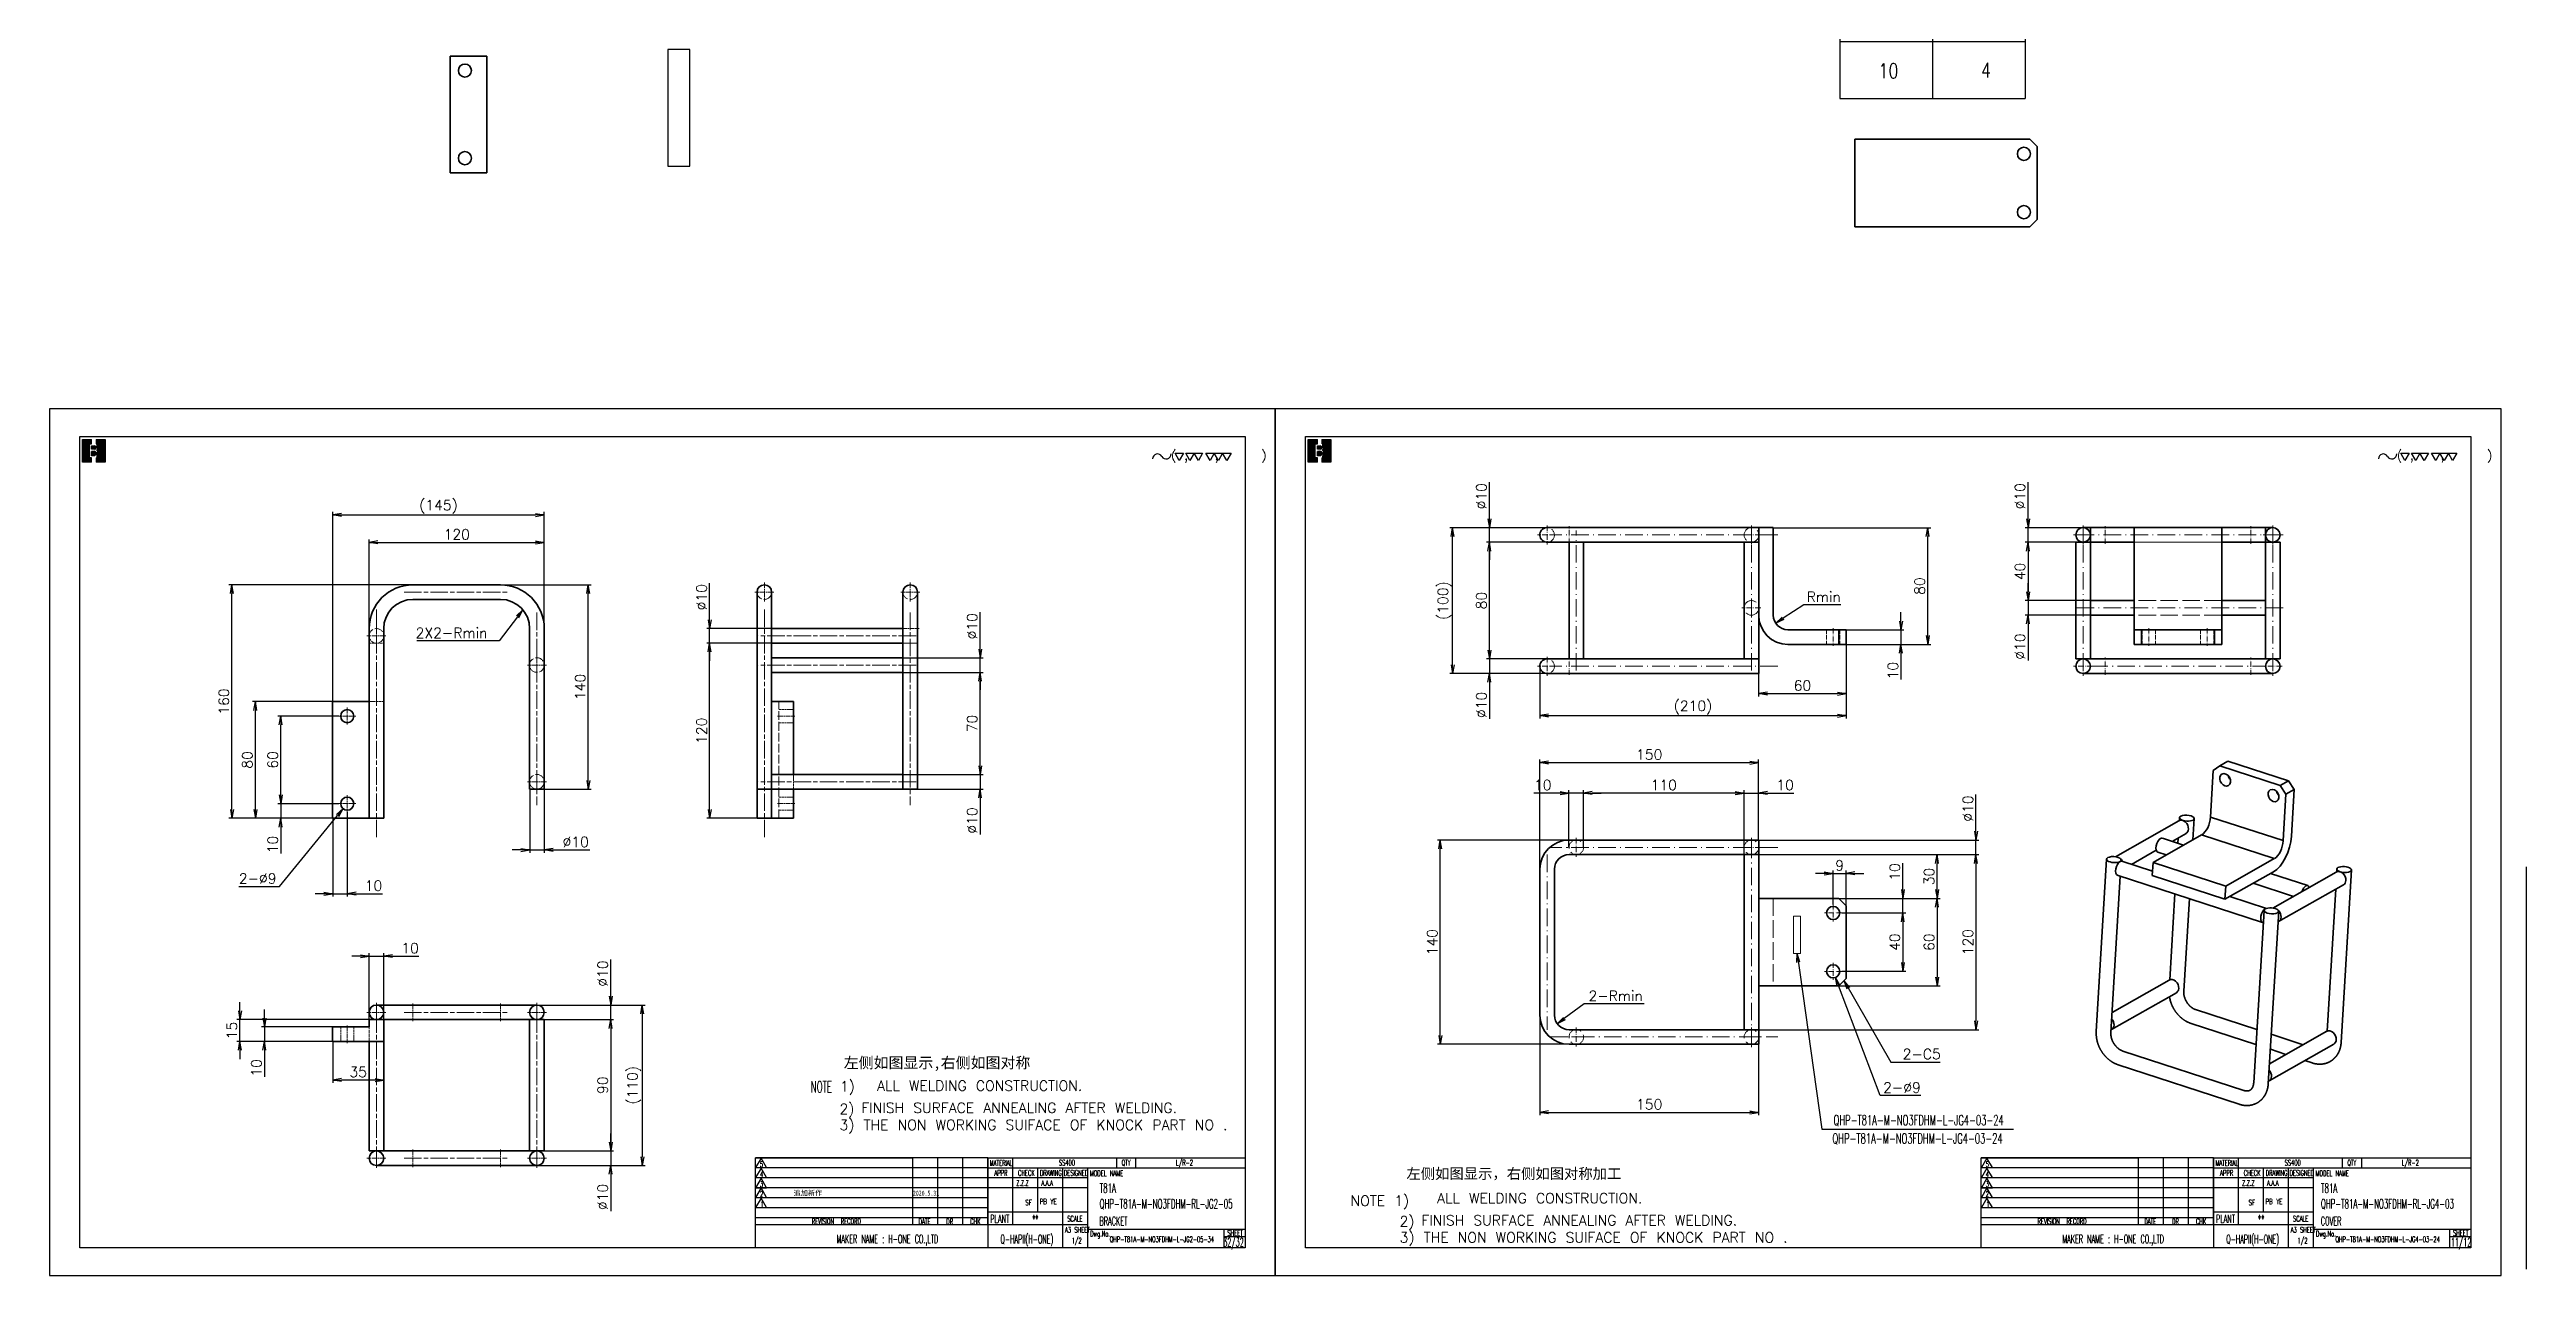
# Model space of a CAD drawing. Header units: millimetres. Extents: x 883 to 69395, y -20111 to 1361.
# Drawn here: x 883 to 2580, y 424 to 1264 of the extents above; entities that cross this region are included whole.
import ezdxf
from ezdxf.enums import TextEntityAlignment as Align

# ---------------------------------------------------------------- set-up
doc = ezdxf.new("R2010")
doc.units = ezdxf.units.MM
for name, pattern in [('AM_ISO02W050', [7.5, 6, -1.5]), ('AM_ISO08W050', [18, 12, -1.5, 3, -1.5]), ('DASHDOT', [18.5, 12, -3, 0.5, -3]), ('DASHED', [15, 12, -3])]:
    doc.linetypes.add(name, pattern=pattern)
for name, color, linetype, lineweight in [('AM_7', 2, 'AM_ISO08W050', 25), ('AM_HID', 1, 'AM_ISO02W050', 25), ('标注层', 253, 'Continuous', 13), ('标注线', 3, 'Continuous', 18)]:
    doc.layers.add(name, color=color, linetype=linetype, lineweight=lineweight)
for name, color, linetype in [('list', 3, 'Continuous'), ('title_frame', 7, 'Continuous'), ('word_dim', 253, 'Continuous')]:
    doc.layers.add(name, color=color, linetype=linetype)
doc.styles.add('DIM', font='txt.shx', dxfattribs={"width": 0.8, "bigfont": 'bigfont.shx'})
doc.styles.add('MX_NOTE_STANDARD', font='txt.shx', dxfattribs={"bigfont": 'bigfont.shx'})
doc.styles.get("Standard").update_dxf_attribs({"font": 'txt', "bigfont": 'gbcbig.shx'})
doc.dimstyles.new('STANDARD 1-2', dxfattribs={"dimscale": 2, "dimtxt": 3.5, "dimasz": 3, "dimexe": 1, "dimexo": 0, "dimgap": 1, "dimtad": 3, "dimdsep": 46, "dimtxsty": 'Standard', "dimblk1": 'OPEN', "dimblk2": 'OPEN', "dimsah": 1, "dimcen": 0, "dimclrd": 256, "dimclre": 256, "dimclrt": 3, "dimazin": 2, "dimtfac": 1, "dimtmove": 0, "dimatfit": 3, "dimldrblk": 'OPEN', "dimfxl": 0, "dimtolj": 1, "dimlwd": 25, "dimlwe": 25, "dimarcsym": 0})
doc.dimstyles.new('STANDARD 1-2$3', dxfattribs={"dimscale": 2, "dimtxt": 3.5, "dimasz": 3, "dimexe": 1, "dimexo": 0, "dimgap": 1, "dimtad": 3, "dimtoh": 1, "dimdsep": 46, "dimtxsty": 'Standard', "dimblk1": 'OPEN', "dimblk2": 'OPEN', "dimsah": 1, "dimcen": 0, "dimclrd": 256, "dimclre": 256, "dimclrt": 3, "dimazin": 2, "dimtfac": 1, "dimtofl": 0, "dimtmove": 0, "dimatfit": 3, "dimldrblk": 'OPEN', "dimfxl": 0, "dimtolj": 1, "dimlwd": 25, "dimlwe": 25, "dimarcsym": 0})
doc.dimstyles.new('STANDARD 1-2$4', dxfattribs={"dimscale": 2, "dimtxt": 3.5, "dimasz": 3, "dimexe": 1, "dimexo": 0, "dimgap": 1, "dimtad": 3, "dimtoh": 1, "dimdsep": 46, "dimtxsty": 'Standard', "dimblk1": 'OPEN', "dimblk2": 'OPEN', "dimsah": 1, "dimcen": 0, "dimclrd": 256, "dimclre": 256, "dimclrt": 3, "dimazin": 2, "dimtfac": 1, "dimtmove": 0, "dimatfit": 3, "dimldrblk": 'OPEN', "dimfxl": 0, "dimtolj": 1, "dimlwd": 25, "dimlwe": 25, "dimarcsym": 0})

msp = doc.modelspace()

# ---------------------------------------------------------------- texts
at = {"layer": 'list', "linetype": 'Continuous', "ltscale": 2}
for s, p in [('2) ', (1424.202, 534.682)), ('FINISH SURFACE ANNEALING AFTER WELDING.', (1439.134, 535.43)), ('2) ', (1808.032, 457.58)), ('FINISH SURFACE ANNEALING AFTER WELDING.', (1822.964, 458.329))]:
    msp.add_text(s, height=7, dxfattribs=at).set_placement(p)
at = {"layer": 'title_frame', "color": 3, "linetype": 'Continuous'}
for p in [(1651.454, 983.218), (2491.454, 983.218)]:
    msp.add_text('( ,   ,     )', height=6, dxfattribs=at).set_placement(p)
at = {"layer": 'title_frame', "color": 3, "style": 'MX_NOTE_STANDARD'}
for s, height, width, p in [('NOTE', 7.84, 0.545, (1404.559, 549.389)), ('5', 3.759, 0.545, (1369.723, 498.369)), ('4', 3.759, 0.545, (1369.723, 491.554)), ('MATERIAL', 3.8667, 0.545, (1527.147, 499.217)), ('APPR', 3.8667, 0.545, (1530.338, 492.414)), ('CHECK', 3.8667, 0.545, (1546.53, 492.414)), ('DRAWING', 3.8667, 0.545, (1561.569, 492.414)), ('SS400', 3.8667, 0.545, (1574.549, 499.385)), ('DESIGNED', 3.8667, 0.545, (1577.952, 492.414)), ('MODEL NAME', 3.8667, 0.545, (1595.808, 492.119)), ('QTY', 3.8667, 0.545, (1617.549, 499.385)), ('L/R-2', 3.8667, 0.545, (1654.804, 499.385)), ('5', 3.759, 0.545, (2209.723, 498.369)), ('4', 3.759, 0.545, (2209.723, 491.554)), ('MATERIAL', 3.8667, 0.545, (2367.147, 499.217)), ('APPR', 3.8667, 0.545, (2370.338, 492.414)), ('CHECK', 3.8667, 0.545, (2386.53, 492.414)), ('DRAWING', 3.8667, 0.545, (2401.569, 492.414)), ('SS400', 3.8667, 0.545, (2414.549, 499.385)), ('DESIGNED', 3.8667, 0.545, (2417.952, 492.414)), ('MODEL NAME', 3.8667, 0.545, (2435.808, 492.119)), ('QTY', 3.8667, 0.545, (2457.549, 499.385)), ('L/R-2', 3.8667, 0.545, (2494.804, 499.385)), ('3', 3.759, 0.545, (1369.723, 484.636)), ('2', 3.759, 0.545, (1369.723, 477.946)), ('Z.Z.Z', 3.724, 0.545, (1545.402, 485.481)), ('SF', 3.724, 0.6, (1551.598, 472.123)), ('PB YE', 3.724, 0.6, (1561.412, 472.881)), ('A.A.A', 3.724, 0.545, (1562.552, 485.481)), ('T81A', 6.468, 0.545, (1602.485, 480.674)), ('QHP-T81A-M-NO3FDHM-RL-JG2-05', 6.468, 0.545, (1602.485, 469.942)), ('3', 3.759, 0.545, (2209.723, 484.636)), ('2', 3.759, 0.545, (2209.723, 477.946)), ('Z.Z.Z', 3.724, 0.545, (2385.402, 485.481)), ('SF', 3.724, 0.6, (2389.868, 472.123)), ('PB YE', 3.724, 0.6, (2401.412, 472.881)), ('A.A.A', 3.724, 0.545, (2402.552, 485.481)), ('T81A', 6.468, 0.545, (2439.462, 480.674)), ('QHP-T81A-M-NO3FDHM-RL-JG4-03', 6.468, 0.545, (2439.462, 469.942)), ('1', 3.759, 0.545, (1370.115, 471.028)), ('REVISION  RECORD', 3.86669, 0.545, (1405.2, 459.255)), ('DATE', 3.8667, 0.545, (1478.427, 459.095)), ('DR', 3.8667, 0.545, (1497.415, 459.075)), ('CHK', 3.8667, 0.545, (1513.768, 459.14)), ('PLANT', 5.3704, 0.545, (1527.474, 460.128)), ('**', 5.3704, 0.545, (1556.188, 460.128)), ('SCALE', 3.8667, 0.545, (1580.303, 461.01)), ('BRACKET', 5.88, 0.5, (1602.337, 458.358)), ('1', 3.759, 0.545, (2210.115, 471.028)), ('REVISION  RECORD', 3.86669, 0.545, (2245.2, 459.255)), ('DATE', 3.8667, 0.545, (2318.427, 459.095)), ('DR', 3.8667, 0.545, (2337.415, 459.075)), ('CHK', 3.8667, 0.545, (2353.768, 459.14)), ('PLANT', 5.3704, 0.545, (2367.474, 460.128)), ('**', 5.3704, 0.545, (2396.188, 460.128)), ('SCALE', 3.8667, 0.545, (2420.304, 461.01)), ('COVER', 5.88, 0.5, (2439.314, 458.358)), ('MAKER NAME : H-ONE CO.,LTD', 5.88, 0.545, (1422.211, 446.074)), ('Q-HAPII(H-ONE)', 5.88, 0.545, (1534.514, 445.977)), ('A3 SHEET', 3.8667, 0.545, (1578.661, 453.374)), ('1/2', 3.8667, 0.545, (1583.365, 446.016)), ('Dwg.No.', 3.8667, 0.545, (1595.98, 450.737)), ('QHP-T81A-M-NO3FDHM-L-JG2-05-34', 3.86669, 0.545, (1609.385, 446.875)), ('32/32', 5.88, 0.545, (1687.224, 443.873)), ('SHEET', 3.8667, 0.545, (1689.982, 451.195)), ('MAKER NAME : H-ONE CO.,LTD', 5.88, 0.545, (2262.211, 446.074)), ('Q-HAPII(H-ONE)', 5.88, 0.545, (2374.514, 445.977)), ('A3 SHEET', 3.8667, 0.545, (2418.661, 453.374)), ('1/2', 3.8667, 0.545, (2423.365, 446.016)), ('Dwg.No.', 3.8667, 0.545, (2435.98, 450.737)), ('QHP-T81A-M-NO3FDHM-L-JG4-03-24', 3.86669, 0.545, (2449.385, 446.875)), ('11/12', 5.88, 0.545, (2528.491, 443.873)), ('SHEET', 3.8667, 0.545, (2529.982, 451.195))]:
    msp.add_text(s, height=height, dxfattribs=dict(at, width=width)).set_placement(p)
at = {"layer": 'title_frame', "color": 3, "insert": (1812.704, 497.462), "char_height": 7.2, "width": 287.09948, "attachment_point": 1, "style": 'MX_NOTE_STANDARD'}
msp.add_mtext('{\\fSimSun|b0|i0|c134|p2;左侧如图显示，右侧如图对称加工}', dxfattribs=at)
at = {"layer": 'word_dim', "color": 3, "linetype": 'Continuous'}
for s, p in [('1) ', (1424.509, 550.146)), ('NOTE 1) ', (1774.412, 471.757))]:
    msp.add_text(s, height=7, dxfattribs=at).set_placement(p)
at = {"layer": 'word_dim', "color": 3, "ltscale": 2}
for s, insert, char_height, attachment_point in [('\\A1;{\\Fromans,bigfont|c134;2X}2-Rmin', (1182.925, 860.986), 7, 9), ('{\\W0.6;QHP-T81A-M-NO3FDHM-L-JG4-0\\Fromans,bigfont|c134;3\\Fromans,bigfont|c128;-\\Fromans,bigfont|c134;24}', (2105.424, 526.321), 7, 7), ('{\\W0.6;QHP-T81A-M-NO3FDHM-L-JG4-0\\Fromans,bigfont|c134;3\\Fromans,bigfont|c128;-\\Fromans,bigfont|c134;24}', (2104.697, 513.774), 7, 7), ('\\A1;{\\fSimSun|b0|i0|c134|p2;追加新作}', (1392.731, 478.379), 3.5, 7), ('\\A1;{\\fSimSun|b0|i0|c134|p2;\\W0.7;2020.5.31}', (1474.511, 478.649), 3.5, 7)]:
    msp.add_mtext(s, dxfattribs=dict(at, insert=insert, char_height=char_height, attachment_point=attachment_point))
at = {"layer": 'word_dim', "ltscale": 2, "insert": (1427.128, 573.594), "char_height": 7.5, "width": 418.66312, "attachment_point": 1}
msp.add_mtext('{\\fSimSun|b0|i0|c134|p2;\\C3;左侧如图显示,右侧如图对称}', dxfattribs=at)
at = {"layer": 'word_dim', "color": 3, "char_height": 7, "attachment_point": 1}
for s, insert, width in [('    ALL WELDING CONSTRUCTION.', (1425.005, 557.601), 303.33333), ('3) THE NON WORKING SUIFACE OF KNOCK PART NO .', (1424.241, 530.709), 352.13365), ('    ALL WELDING CONSTRUCTION.', (1808.835, 480.5), 303.33333), ('3) THE NON WORKING SUIFACE OF KNOCK PART NO .', (1808.071, 453.607), 352.13365)]:
    msp.add_mtext(s, dxfattribs=dict(at, insert=insert, width=width))
at = {"layer": '标注层', "color": 3, "ltscale": 2, "insert": (2152.789, 572.313), "char_height": 7, "attachment_point": 7}
msp.add_mtext('\\A1;2-{\\Fromans,bigfont|c134;C}5', dxfattribs=at)

# ---------------------------------------------------------------- blocks, each defined once
blk = doc.blocks.new('B\\M+18B40\\M+196A7\\M+100CF\\M+100B0\\M+100B8')
blk.add_hatch(color=1).paths.add_polyline_path([(0.4, 0.81), (0.4, 1), (0, 1), (0, 0), (0.4, 0), (0.4, 0.18), (0.3, 0.18), (0.3, 0.81)])
h = blk.add_hatch(color=1)
edge = h.paths.add_edge_path()
edge.add_arc((0.53, 0.64), 0.07, 360, 450)
edge.add_line((0.53, 0.71), (0.4, 0.71))
edge.add_line((0.4, 0.71), (0.4, 0.57))
edge.add_line((0.4, 0.57), (0.53, 0.57))
edge.add_arc((0.53, 0.64), 0.07, 270, 360)
h = blk.add_hatch(color=1)
edge = h.paths.add_edge_path()
edge.add_arc((0.51, 0.38), 0.095, 0, 90)
edge.add_line((0.51, 0.47), (0.4, 0.47))
edge.add_line((0.4, 0.47), (0.4, 0.28))
edge.add_line((0.4, 0.28), (0.51, 0.28))
edge.add_arc((0.51, 0.38), 0.095, 270, 360)
h = blk.add_hatch(color=1)
edge = h.paths.add_edge_path()
edge.add_line((0.6, 1), (0.6, 0.81))
edge.add_arc((0.58, 0.67), 0.145, 0, 84.0622, ccw=False)
edge.add_arc((0.58, 0.67), 0.145, -69.8287, 0, ccw=False)
edge.add_line((0.63, 0.53), (0.63, 0.51))
edge.add_arc((0.57, 0.35), 0.17, 0, 67.5205, ccw=False)
edge.add_arc((0.57, 0.35), 0.17, -79.8358, 0, ccw=False)
edge.add_line((0.6, 0.19), (0.6, 0))
edge.add_line((0.6, 0), (1, 0))
edge.add_line((1, 0), (1, 1))
edge.add_line((1, 1), (0.6, 1))
at = {"color": 1}
for p, q in [((0, 0), (0, 1)), ((0, 1), (0.4, 1)), ((0.3, 0.81), (0.4, 0.81)), ((0.3, 0.18), (0.3, 0.81)), ((0.4, 0.18), (0.3, 0.18)), ((0.4, 0.81), (0.4, 1)), ((0.4, 0.71), (0.53, 0.71)), ((0.4, 0.57), (0.4, 0.71)), ((0.53, 0.57), (0.4, 0.57)), ((0.51, 0.47), (0.4, 0.47)), ((0.4, 0.28), (0.4, 0.47)), ((0.51, 0.28), (0.4, 0.28)), ((0.4, 0), (0.4, 0.18)), ((0.57, 0.52), (0.57, 0.52)), ((0.6, 1), (0.6, 0.81)), ((0.6, 1), (1, 1)), ((0.6, 0.64), (0.6, 0.64)), ((0.6, 0.19), (0.6, 0)), ((0.61, 0.38), (0.61, 0.38)), ((0.63, 0.53), (0.63, 0.51)), ((0.73, 0.67), (0.73, 0.67)), ((0.74, 0.35), (0.74, 0.35)), ((1, 1), (1, 0)), ((0.4, 0), (0, 0)), ((1, 0), (0.6, 0))]:
    blk.add_line(p, q, dxfattribs=at)
for centre, radius, start, end in [((0.51, 0.38), 0.095, 0, 90), ((0.51, 0.38), 0.095, 270, 0), ((0.53, 0.64), 0.07, 360, 90), ((0.53, 0.64), 0.07, 270, 360), ((0.58, 0.67), 0.145, 360, 84.0622), ((0.57, 0.35), 0.17, 280.1642, 0), ((0.58, 0.67), 0.145, 290.1713, 0), ((0.57, 0.35), 0.17, 0, 67.5205)]:
    blk.add_arc(centre, radius, start, end, dxfattribs=at)
blk.add_attdef('B機密ﾏｰｸ', (-0.09, 1.07), '', height=0.2)
blk = doc.blocks.new('shiage0')
at = {"layer": 'word_dim', "color": 3, "linetype": 'Continuous'}
for centre, start, end in [((1.69, 0), 30, 180), ((4.61, 1.69), 210, 0)]:
    blk.add_arc(centre, 1.69, start, end, dxfattribs=at)
blk = doc.blocks.new('_Open')
at = {"color": 0, "lineweight": -2}
for p, q in [((-1, 0.17), (0, 0)), ((-1, -0.17), (0, 0)), ((0, 0), (-1, 0))]:
    blk.add_line(p, q, dxfattribs=at)
blk = doc.blocks.new('*D27')
at = {"layer": 'DEFPOINTS', "color": 0, "ltscale": 2, "transparency": 16777216}
for p in [(1007.8, 897.4), (1131.9, 897.4), (1076.9, 737.4)]:
    blk.add_point(p, dxfattribs=at)
at = {"layer": 'word_dim', "lineweight": 25, "ltscale": 2, "transparency": 16777216}
for p, q in [((1131.9, 897.4), (1005.8, 897.4)), ((1007.8, 743.4), (1007.8, 891.4)), ((1076.9, 737.4), (1005.8, 737.4))]:
    blk.add_line(p, q, dxfattribs=at)
at = {"layer": 'word_dim', "lineweight": 25, "ltscale": 2, "transparency": 16777216, "xscale": 6, "yscale": 6, "zscale": 6}
for p, rotation in [((1007.8, 897.4), 90), ((1007.8, 737.4), 270)]:
    blk.add_blockref('_Open', p, dxfattribs=dict(at, rotation=rotation))
at = {"layer": 'word_dim', "color": 3, "ltscale": 2, "transparency": 16777216, "insert": (1002.3, 817.4), "char_height": 7, "attachment_point": 5, "rotation": 90}
blk.add_mtext('\\A1;160', dxfattribs=at)
blk = doc.blocks.new('*D28')
at = {"layer": 'DEFPOINTS', "color": 0, "ltscale": 2, "transparency": 16777216}
for p in [(1221.9, 926.5), (1101.9, 867.4), (1221.9, 867.4)]:
    blk.add_point(p, dxfattribs=at)
at = {"layer": 'word_dim', "lineweight": 25, "ltscale": 2, "transparency": 16777216}
for p, q in [((1101.9, 867.4), (1101.9, 928.5)), ((1107.9, 926.5), (1215.9, 926.5)), ((1221.9, 867.4), (1221.9, 928.5))]:
    blk.add_line(p, q, dxfattribs=at)
at = {"layer": 'word_dim', "lineweight": 25, "ltscale": 2, "transparency": 16777216, "xscale": 6, "yscale": 6, "zscale": 6, "rotation": 180}
blk.add_blockref('_Open', (1101.9, 926.5), dxfattribs=at)
at = {"layer": 'word_dim', "lineweight": 25, "ltscale": 2, "transparency": 16777216, "xscale": 6, "yscale": 6, "zscale": 6}
blk.add_blockref('_Open', (1221.9, 926.5), dxfattribs=at)
at = {"layer": 'word_dim', "color": 3, "ltscale": 2, "transparency": 16777216, "insert": (1161.9, 932), "char_height": 7, "attachment_point": 5}
blk.add_mtext('\\A1;120', dxfattribs=at)
blk = doc.blocks.new('*D29')
at = {"layer": 'DEFPOINTS', "color": 0, "ltscale": 2, "transparency": 16777216}
for p in [(1221.9, 945.4), (1221.9, 867.4), (1076.9, 817.4)]:
    blk.add_point(p, dxfattribs=at)
at = {"layer": 'word_dim', "lineweight": 25, "ltscale": 2, "transparency": 16777216}
for p, q in [((1076.9, 817.4), (1076.9, 947.4)), ((1082.9, 945.4), (1215.9, 945.4)), ((1221.9, 867.4), (1221.9, 947.4))]:
    blk.add_line(p, q, dxfattribs=at)
at = {"layer": 'word_dim', "lineweight": 25, "ltscale": 2, "transparency": 16777216, "xscale": 6, "yscale": 6, "zscale": 6, "rotation": 180}
blk.add_blockref('_Open', (1076.9, 945.4), dxfattribs=at)
at = {"layer": 'word_dim', "lineweight": 25, "ltscale": 2, "transparency": 16777216, "xscale": 6, "yscale": 6, "zscale": 6}
blk.add_blockref('_Open', (1221.9, 945.4), dxfattribs=at)
at = {"layer": 'word_dim', "color": 3, "ltscale": 2, "transparency": 16777216, "insert": (1149.4, 950.9), "char_height": 7, "attachment_point": 5}
blk.add_mtext('\\A1;(145)', dxfattribs=at)
blk = doc.blocks.new('*D30')
at = {"layer": 'DEFPOINTS', "color": 0, "ltscale": 2, "transparency": 16777216}
for p in [(1191.9, 897.4), (1252, 897.4), (1221.9, 757.4)]:
    blk.add_point(p, dxfattribs=at)
at = {"layer": 'word_dim', "lineweight": 25, "ltscale": 2, "transparency": 16777216}
for p, q in [((1191.9, 897.4), (1254, 897.4)), ((1252, 763.4), (1252, 891.4)), ((1221.9, 757.4), (1254, 757.4))]:
    blk.add_line(p, q, dxfattribs=at)
at = {"layer": 'word_dim', "lineweight": 25, "ltscale": 2, "transparency": 16777216, "xscale": 6, "yscale": 6, "zscale": 6}
for p, rotation in [((1252, 897.4), 90), ((1252, 757.4), 270)]:
    blk.add_blockref('_Open', p, dxfattribs=dict(at, rotation=rotation))
at = {"layer": 'word_dim', "color": 3, "ltscale": 2, "transparency": 16777216, "insert": (1246.5, 827.4), "char_height": 7, "attachment_point": 5, "rotation": 90}
blk.add_mtext('\\A1;140', dxfattribs=at)
blk = doc.blocks.new('*D31')
at = {"layer": 'DEFPOINTS', "color": 0, "ltscale": 2, "transparency": 16777216}
for p in [(1023.9, 817.4), (1076.9, 817.4), (1076.9, 737.4)]:
    blk.add_point(p, dxfattribs=at)
at = {"layer": 'word_dim', "lineweight": 25, "ltscale": 2, "transparency": 16777216}
for p, q in [((1076.9, 817.4), (1021.9, 817.4)), ((1023.9, 743.4), (1023.9, 811.4)), ((1076.9, 737.4), (1021.9, 737.4))]:
    blk.add_line(p, q, dxfattribs=at)
at = {"layer": 'word_dim', "lineweight": 25, "ltscale": 2, "transparency": 16777216, "xscale": 6, "yscale": 6, "zscale": 6}
for p, rotation in [((1023.9, 817.4), 90), ((1023.9, 737.4), 270)]:
    blk.add_blockref('_Open', p, dxfattribs=dict(at, rotation=rotation))
at = {"layer": 'word_dim', "color": 3, "ltscale": 2, "transparency": 16777216, "insert": (1018.4, 777.4), "char_height": 7, "attachment_point": 5, "rotation": 90}
blk.add_mtext('\\A1;80', dxfattribs=at)
blk = doc.blocks.new('*D32')
at = {"layer": 'DEFPOINTS', "color": 0, "ltscale": 2, "transparency": 16777216}
for p in [(1076.9, 594.4), (1030.1, 584.4), (1076.9, 584.4)]:
    blk.add_point(p, dxfattribs=at)
at = {"layer": 'word_dim', "lineweight": 25, "ltscale": 2, "transparency": 16777216}
for p, q in [((1076.9, 594.4), (1028.1, 594.4)), ((1030.1, 600.4), (1030.1, 606.4)), ((1030.1, 594.4), (1030.1, 584.4)), ((1076.9, 584.4), (1028.1, 584.4)), ((1030.1, 578.4), (1030.1, 560.2))]:
    blk.add_line(p, q, dxfattribs=at)
at = {"layer": 'word_dim', "lineweight": 25, "ltscale": 2, "transparency": 16777216, "xscale": 6, "yscale": 6, "zscale": 6}
for p, rotation in [((1030.1, 594.4), 270), ((1030.1, 584.4), 90)]:
    blk.add_blockref('_Open', p, dxfattribs=dict(at, rotation=rotation))
at = {"layer": 'word_dim', "color": 3, "ltscale": 2, "transparency": 16777216, "insert": (1024.6, 566.3), "char_height": 7, "attachment_point": 5, "rotation": 90}
blk.add_mtext('\\A1;10', dxfattribs=at)
blk = doc.blocks.new('*D33')
at = {"layer": 'DEFPOINTS', "color": 0, "ltscale": 2, "transparency": 16777216}
for p in [(1013.3, 599.4), (1101.9, 599.4), (1076.9, 584.4)]:
    blk.add_point(p, dxfattribs=at)
at = {"layer": 'word_dim', "lineweight": 25, "ltscale": 2, "transparency": 16777216}
for p, q in [((1013.3, 605.4), (1013.3, 611.4)), ((1101.9, 599.4), (1011.3, 599.4)), ((1013.3, 584.4), (1013.3, 599.4)), ((1076.9, 584.4), (1011.3, 584.4)), ((1013.3, 578.4), (1013.3, 572.4))]:
    blk.add_line(p, q, dxfattribs=at)
at = {"layer": 'word_dim', "lineweight": 25, "ltscale": 2, "transparency": 16777216, "xscale": 6, "yscale": 6, "zscale": 6}
for p, rotation in [((1013.3, 599.4), 270), ((1013.3, 584.4), 90)]:
    blk.add_blockref('_Open', p, dxfattribs=dict(at, rotation=rotation))
at = {"layer": 'word_dim', "color": 3, "ltscale": 2, "transparency": 16777216, "insert": (1007.8, 591.9), "char_height": 7, "attachment_point": 5, "rotation": 90}
blk.add_mtext('\\A1;15', dxfattribs=at)
blk = doc.blocks.new('*D34')
at = {"layer": 'DEFPOINTS', "color": 0, "ltscale": 2, "transparency": 16777216}
for p in [(1111.9, 642.9), (1101.9, 599.4), (1111.9, 599.4)]:
    blk.add_point(p, dxfattribs=at)
at = {"layer": 'word_dim', "lineweight": 25, "ltscale": 2, "transparency": 16777216}
for p, q in [((1095.9, 642.9), (1089.9, 642.9)), ((1101.9, 599.4), (1101.9, 644.9)), ((1101.9, 642.9), (1111.9, 642.9)), ((1111.9, 599.4), (1111.9, 644.9)), ((1117.9, 642.9), (1136, 642.9))]:
    blk.add_line(p, q, dxfattribs=at)
at = {"layer": 'word_dim', "lineweight": 25, "ltscale": 2, "transparency": 16777216, "xscale": 6, "yscale": 6, "zscale": 6}
blk.add_blockref('_Open', (1101.9, 642.9), dxfattribs=at)
at = {"layer": 'word_dim', "lineweight": 25, "ltscale": 2, "transparency": 16777216, "xscale": 6, "yscale": 6, "zscale": 6, "rotation": 180}
blk.add_blockref('_Open', (1111.9, 642.9), dxfattribs=at)
at = {"layer": 'word_dim', "color": 3, "ltscale": 2, "transparency": 16777216, "insert": (1129.9, 648.4), "char_height": 7, "attachment_point": 5}
blk.add_mtext('\\A1;10', dxfattribs=at)
blk = doc.blocks.new('*D35')
at = {"layer": 'DEFPOINTS', "color": 0, "ltscale": 2, "transparency": 16777216}
for p in [(1216.9, 609.4), (1221.9, 599.4), (1267.4, 609.4)]:
    blk.add_point(p, dxfattribs=at)
at = {"layer": 'word_dim', "lineweight": 25, "ltscale": 2, "transparency": 16777216}
for p, q in [((1267.4, 615.4), (1267.4, 640.5)), ((1216.9, 609.4), (1269.4, 609.4)), ((1221.9, 599.4), (1269.4, 599.4)), ((1267.4, 599.4), (1267.4, 609.4)), ((1267.4, 593.4), (1267.4, 587.4))]:
    blk.add_line(p, q, dxfattribs=at)
at = {"layer": 'word_dim', "lineweight": 25, "ltscale": 2, "transparency": 16777216, "xscale": 6, "yscale": 6, "zscale": 6}
for p, rotation in [((1267.4, 609.4), 270), ((1267.4, 599.4), 90)]:
    blk.add_blockref('_Open', p, dxfattribs=dict(at, rotation=rotation))
at = {"layer": 'word_dim', "color": 3, "ltscale": 2, "transparency": 16777216, "insert": (1261.9, 630.9), "char_height": 7, "attachment_point": 5, "rotation": 90}
blk.add_mtext('\\A1;%%c10', dxfattribs=at)
blk = doc.blocks.new('*D36')
at = {"layer": 'DEFPOINTS', "color": 0, "ltscale": 2, "transparency": 16777216}
for p in [(1221.9, 599.4), (1221.9, 509.4), (1267.4, 509.4)]:
    blk.add_point(p, dxfattribs=at)
at = {"layer": 'word_dim', "lineweight": 25, "ltscale": 2, "transparency": 16777216}
for p, q in [((1221.9, 599.4), (1269.4, 599.4)), ((1267.4, 593.4), (1267.4, 515.4)), ((1221.9, 509.4), (1269.4, 509.4))]:
    blk.add_line(p, q, dxfattribs=at)
at = {"layer": 'word_dim', "lineweight": 25, "ltscale": 2, "transparency": 16777216, "xscale": 6, "yscale": 6, "zscale": 6}
for p, rotation in [((1267.4, 599.4), 90), ((1267.4, 509.4), 270)]:
    blk.add_blockref('_Open', p, dxfattribs=dict(at, rotation=rotation))
at = {"layer": 'word_dim', "color": 3, "ltscale": 2, "transparency": 16777216, "insert": (1261.9, 554.4), "char_height": 7, "attachment_point": 5, "rotation": 90}
blk.add_mtext('\\A1;90', dxfattribs=at)
blk = doc.blocks.new('*D37')
at = {"layer": 'DEFPOINTS', "color": 0, "ltscale": 2, "transparency": 16777216}
for p in [(1221.9, 509.4), (1216.9, 499.4), (1267.4, 499.4)]:
    blk.add_point(p, dxfattribs=at)
at = {"layer": 'word_dim', "lineweight": 25, "ltscale": 2, "transparency": 16777216}
for p, q in [((1221.9, 509.4), (1269.4, 509.4)), ((1267.4, 515.4), (1267.4, 521.4)), ((1267.4, 509.4), (1267.4, 499.4)), ((1216.9, 499.4), (1269.4, 499.4)), ((1267.4, 493.4), (1267.4, 468.2))]:
    blk.add_line(p, q, dxfattribs=at)
at = {"layer": 'word_dim', "lineweight": 25, "ltscale": 2, "transparency": 16777216, "xscale": 6, "yscale": 6, "zscale": 6}
for p, rotation in [((1267.4, 509.4), 270), ((1267.4, 499.4), 90)]:
    blk.add_blockref('_Open', p, dxfattribs=dict(at, rotation=rotation))
at = {"layer": 'word_dim', "color": 3, "ltscale": 2, "transparency": 16777216, "insert": (1261.9, 477.8), "char_height": 7, "attachment_point": 5, "rotation": 90}
blk.add_mtext('\\A1;%%c10', dxfattribs=at)
blk = doc.blocks.new('*D38')
at = {"layer": 'DEFPOINTS', "color": 0, "ltscale": 2, "transparency": 16777216}
for p in [(1216.1, 609.4), (1213.1, 499.4), (1289, 499.4)]:
    blk.add_point(p, dxfattribs=at)
at = {"layer": 'word_dim', "lineweight": 25, "ltscale": 2, "transparency": 16777216}
for p, q in [((1216.1, 609.4), (1291, 609.4)), ((1289, 603.4), (1289, 505.4)), ((1213.1, 499.4), (1291, 499.4))]:
    blk.add_line(p, q, dxfattribs=at)
at = {"layer": 'word_dim', "lineweight": 25, "ltscale": 2, "transparency": 16777216, "xscale": 6, "yscale": 6, "zscale": 6}
for p, rotation in [((1289, 609.4), 90), ((1289, 499.4), 270)]:
    blk.add_blockref('_Open', p, dxfattribs=dict(at, rotation=rotation))
at = {"layer": 'word_dim', "color": 3, "ltscale": 2, "transparency": 16777216, "insert": (1283.5, 554.4), "char_height": 7, "attachment_point": 5, "rotation": 90}
blk.add_mtext('\\A1;(110)', dxfattribs=at)
blk = doc.blocks.new('*D39')
at = {"layer": 'DEFPOINTS', "color": 0, "ltscale": 2, "transparency": 16777216}
for p in [(1467.7, 767.4), (1477.7, 757.4), (1520.6, 757.4)]:
    blk.add_point(p, dxfattribs=at)
at = {"layer": 'word_dim', "lineweight": 25, "ltscale": 2, "transparency": 16777216}
for p, q in [((1467.7, 767.4), (1522.6, 767.4)), ((1520.6, 773.4), (1520.6, 779.4)), ((1520.6, 767.4), (1520.6, 757.4)), ((1477.7, 757.4), (1522.6, 757.4)), ((1520.6, 751.4), (1520.6, 726.3))]:
    blk.add_line(p, q, dxfattribs=at)
at = {"layer": 'word_dim', "lineweight": 25, "ltscale": 2, "transparency": 16777216, "xscale": 6, "yscale": 6, "zscale": 6}
for p, rotation in [((1520.6, 767.4), 270), ((1520.6, 757.4), 90)]:
    blk.add_blockref('_Open', p, dxfattribs=dict(at, rotation=rotation))
at = {"layer": 'word_dim', "color": 3, "ltscale": 2, "transparency": 16777216, "insert": (1515.1, 735.9), "char_height": 7, "attachment_point": 5, "rotation": 90}
blk.add_mtext('\\A1;%%c10', dxfattribs=at)
blk = doc.blocks.new('*D40')
at = {"layer": 'DEFPOINTS', "color": 0, "ltscale": 2, "transparency": 16777216}
for p in [(1467.7, 837.4), (1520.6, 837.4), (1467.7, 767.4)]:
    blk.add_point(p, dxfattribs=at)
at = {"layer": 'word_dim', "lineweight": 25, "ltscale": 2, "transparency": 16777216}
for p, q in [((1467.7, 837.4), (1522.6, 837.4)), ((1520.6, 773.4), (1520.6, 831.4)), ((1467.7, 767.4), (1522.6, 767.4))]:
    blk.add_line(p, q, dxfattribs=at)
at = {"layer": 'word_dim', "lineweight": 25, "ltscale": 2, "transparency": 16777216, "xscale": 6, "yscale": 6, "zscale": 6}
for p, rotation in [((1520.6, 837.4), 90), ((1520.6, 767.4), 270)]:
    blk.add_blockref('_Open', p, dxfattribs=dict(at, rotation=rotation))
at = {"layer": 'word_dim', "color": 3, "ltscale": 2, "transparency": 16777216, "insert": (1515.1, 802.4), "char_height": 7, "attachment_point": 5, "rotation": 90}
blk.add_mtext('\\A1;70', dxfattribs=at)
blk = doc.blocks.new('*D41')
at = {"layer": 'DEFPOINTS', "color": 0, "ltscale": 2, "transparency": 16777216}
for p in [(1467.7, 847.4), (1467.7, 837.4), (1520.6, 847.4)]:
    blk.add_point(p, dxfattribs=at)
at = {"layer": 'word_dim', "lineweight": 25, "ltscale": 2, "transparency": 16777216}
for p, q in [((1520.6, 853.4), (1520.6, 878.6)), ((1467.7, 847.4), (1522.6, 847.4)), ((1467.7, 837.4), (1522.6, 837.4)), ((1520.6, 837.4), (1520.6, 847.4)), ((1520.6, 831.4), (1520.6, 825.4))]:
    blk.add_line(p, q, dxfattribs=at)
at = {"layer": 'word_dim', "lineweight": 25, "ltscale": 2, "transparency": 16777216, "xscale": 6, "yscale": 6, "zscale": 6}
for p, rotation in [((1520.6, 847.4), 270), ((1520.6, 837.4), 90)]:
    blk.add_blockref('_Open', p, dxfattribs=dict(at, rotation=rotation))
at = {"layer": 'word_dim', "color": 3, "ltscale": 2, "transparency": 16777216, "insert": (1515.1, 869), "char_height": 7, "attachment_point": 5, "rotation": 90}
blk.add_mtext('\\A1;%%c10', dxfattribs=at)
blk = doc.blocks.new('*D42')
at = {"layer": 'DEFPOINTS', "color": 0, "ltscale": 2, "transparency": 16777216}
for p in [(1335.2, 857.4), (1377.7, 857.4), (1367.7, 737.4)]:
    blk.add_point(p, dxfattribs=at)
at = {"layer": 'word_dim', "lineweight": 25, "ltscale": 2, "transparency": 16777216}
for p, q in [((1377.7, 857.4), (1333.2, 857.4)), ((1335.2, 743.4), (1335.2, 851.4)), ((1367.7, 737.4), (1333.2, 737.4))]:
    blk.add_line(p, q, dxfattribs=at)
at = {"layer": 'word_dim', "lineweight": 25, "ltscale": 2, "transparency": 16777216, "xscale": 6, "yscale": 6, "zscale": 6}
for p, rotation in [((1335.2, 857.4), 90), ((1335.2, 737.4), 270)]:
    blk.add_blockref('_Open', p, dxfattribs=dict(at, rotation=rotation))
at = {"layer": 'word_dim', "color": 3, "ltscale": 2, "transparency": 16777216, "insert": (1329.7, 797.4), "char_height": 7, "attachment_point": 5, "rotation": 90}
blk.add_mtext('\\A1;120', dxfattribs=at)
blk = doc.blocks.new('*D43')
at = {"layer": 'DEFPOINTS', "color": 0, "ltscale": 2, "transparency": 16777216}
for p in [(1335.2, 867.4), (1378.7, 867.4), (1377.7, 857.4)]:
    blk.add_point(p, dxfattribs=at)
at = {"layer": 'word_dim', "lineweight": 25, "ltscale": 2, "transparency": 16777216}
for p, q in [((1335.2, 873.4), (1335.2, 898.6)), ((1378.7, 867.4), (1333.2, 867.4)), ((1335.2, 857.4), (1335.2, 867.4)), ((1377.7, 857.4), (1333.2, 857.4)), ((1335.2, 851.4), (1335.2, 845.4))]:
    blk.add_line(p, q, dxfattribs=at)
at = {"layer": 'word_dim', "lineweight": 25, "ltscale": 2, "transparency": 16777216, "xscale": 6, "yscale": 6, "zscale": 6}
for p, rotation in [((1335.2, 867.4), 270), ((1335.2, 857.4), 90)]:
    blk.add_blockref('_Open', p, dxfattribs=dict(at, rotation=rotation))
at = {"layer": 'word_dim', "color": 3, "ltscale": 2, "transparency": 16777216, "insert": (1329.7, 889), "char_height": 7, "attachment_point": 5, "rotation": 90}
blk.add_mtext('\\A1;%%c10', dxfattribs=at)
blk = doc.blocks.new('*D44')
at = {"layer": 'DEFPOINTS', "color": 0, "ltscale": 2, "transparency": 16777216}
for p in [(1211.9, 757.4), (1221.9, 757.4), (1221.9, 715.7)]:
    blk.add_point(p, dxfattribs=at)
at = {"layer": 'word_dim', "lineweight": 25, "ltscale": 2, "transparency": 16777216}
for p, q in [((1211.9, 757.4), (1211.9, 713.7)), ((1221.9, 757.4), (1221.9, 713.7)), ((1205.9, 715.7), (1199.9, 715.7)), ((1211.9, 715.7), (1221.9, 715.7)), ((1227.9, 715.7), (1253, 715.7))]:
    blk.add_line(p, q, dxfattribs=at)
at = {"layer": 'word_dim', "lineweight": 25, "ltscale": 2, "transparency": 16777216, "xscale": 6, "yscale": 6, "zscale": 6}
blk.add_blockref('_Open', (1211.9, 715.7), dxfattribs=at)
at = {"layer": 'word_dim', "lineweight": 25, "ltscale": 2, "transparency": 16777216, "xscale": 6, "yscale": 6, "zscale": 6, "rotation": 180}
blk.add_blockref('_Open', (1221.9, 715.7), dxfattribs=at)
at = {"layer": 'word_dim', "color": 3, "ltscale": 2, "transparency": 16777216, "insert": (1243.4, 721.2), "char_height": 7, "attachment_point": 5}
blk.add_mtext('\\A1;%%c10', dxfattribs=at)
blk = doc.blocks.new('*D45')
at = {"layer": 'DEFPOINTS', "color": 0, "ltscale": 2, "transparency": 16777216}
for p in [(1081, 747.4), (1041.3, 737.4), (1076.9, 737.4)]:
    blk.add_point(p, dxfattribs=at)
at = {"layer": 'word_dim', "lineweight": 25, "ltscale": 2, "transparency": 16777216}
for p, q in [((1081, 747.4), (1039.3, 747.4)), ((1041.3, 753.4), (1041.3, 759.4)), ((1041.3, 747.4), (1041.3, 737.4)), ((1076.9, 737.4), (1039.3, 737.4)), ((1041.3, 731.4), (1041.3, 713.3))]:
    blk.add_line(p, q, dxfattribs=at)
at = {"layer": 'word_dim', "lineweight": 25, "ltscale": 2, "transparency": 16777216, "xscale": 6, "yscale": 6, "zscale": 6}
for p, rotation in [((1041.3, 747.4), 270), ((1041.3, 737.4), 90)]:
    blk.add_blockref('_Open', p, dxfattribs=dict(at, rotation=rotation))
at = {"layer": 'word_dim', "color": 3, "ltscale": 2, "transparency": 16777216, "insert": (1035.8, 719.4), "char_height": 7, "attachment_point": 5, "rotation": 90}
blk.add_mtext('\\A1;10', dxfattribs=at)
blk = doc.blocks.new('*D46')
at = {"layer": 'DEFPOINTS', "color": 0, "ltscale": 2, "transparency": 16777216}
for p in [(1041.3, 807.4), (1081, 807.4), (1081, 747.4)]:
    blk.add_point(p, dxfattribs=at)
at = {"layer": 'word_dim', "lineweight": 25, "ltscale": 2, "transparency": 16777216}
for p, q in [((1081, 807.4), (1039.3, 807.4)), ((1041.3, 753.4), (1041.3, 801.4)), ((1081, 747.4), (1039.3, 747.4))]:
    blk.add_line(p, q, dxfattribs=at)
at = {"layer": 'word_dim', "lineweight": 25, "ltscale": 2, "transparency": 16777216, "xscale": 6, "yscale": 6, "zscale": 6}
for p, rotation in [((1041.3, 807.4), 90), ((1041.3, 747.4), 270)]:
    blk.add_blockref('_Open', p, dxfattribs=dict(at, rotation=rotation))
at = {"layer": 'word_dim', "color": 3, "ltscale": 2, "transparency": 16777216, "insert": (1035.8, 777.4), "char_height": 7, "attachment_point": 5, "rotation": 90}
blk.add_mtext('\\A1;60', dxfattribs=at)
blk = doc.blocks.new('*D47')
at = {"layer": 'DEFPOINTS', "color": 0, "ltscale": 2, "transparency": 16777216}
for p in [(1076.9, 737.4), (1086.9, 741.6), (1086.9, 685.7)]:
    blk.add_point(p, dxfattribs=at)
at = {"layer": 'word_dim', "lineweight": 25, "ltscale": 2, "transparency": 16777216}
for p, q in [((1076.9, 737.4), (1076.9, 683.7)), ((1086.9, 741.6), (1086.9, 683.7)), ((1070.9, 685.7), (1064.9, 685.7)), ((1076.9, 685.7), (1086.9, 685.7)), ((1092.9, 685.7), (1111, 685.7))]:
    blk.add_line(p, q, dxfattribs=at)
at = {"layer": 'word_dim', "lineweight": 25, "ltscale": 2, "transparency": 16777216, "xscale": 6, "yscale": 6, "zscale": 6}
blk.add_blockref('_Open', (1076.9, 685.7), dxfattribs=at)
at = {"layer": 'word_dim', "lineweight": 25, "ltscale": 2, "transparency": 16777216, "xscale": 6, "yscale": 6, "zscale": 6, "rotation": 180}
blk.add_blockref('_Open', (1086.9, 685.7), dxfattribs=at)
at = {"layer": 'word_dim', "color": 3, "ltscale": 2, "transparency": 16777216, "insert": (1104.9, 691.2), "char_height": 7, "attachment_point": 5}
blk.add_mtext('\\A1;10', dxfattribs=at)
blk = doc.blocks.new('*D48')
at = {"layer": 'DEFPOINTS', "color": 0, "ltscale": 2, "transparency": 16777216}
for p in [(1089.7, 750.9), (1084, 744)]:
    blk.add_point(p, dxfattribs=at)
at = {"layer": 'word_dim', "lineweight": 25, "ltscale": 2, "transparency": 16777216}
for p, q in [((1040.5, 690.6), (1080.2, 739.3)), ((1012.6, 690.6), (1040.5, 690.6))]:
    blk.add_line(p, q, dxfattribs=at)
at = {"layer": 'word_dim', "lineweight": 25, "ltscale": 2, "transparency": 16777216, "xscale": 6, "yscale": 6, "zscale": 6, "rotation": 50.78081675500936}
blk.add_blockref('_Open', (1084, 744), dxfattribs=at)
at = {"layer": 'word_dim', "color": 3, "ltscale": 2, "transparency": 16777216, "insert": (1025.5, 696.1), "char_height": 7, "attachment_point": 5}
blk.add_mtext('\\A1;2-%%c9', dxfattribs=at)
blk = doc.blocks.new('*D49')
at = {"layer": 'DEFPOINTS', "color": 0, "ltscale": 2, "transparency": 16777216}
for p in [(1076.9, 584.4), (1111.9, 584.4), (1076.9, 558)]:
    blk.add_point(p, dxfattribs=at)
at = {"layer": 'word_dim', "lineweight": 25, "ltscale": 2, "transparency": 16777216}
for p, q in [((1076.9, 584.4), (1076.9, 556)), ((1111.9, 584.4), (1111.9, 556)), ((1105.9, 558), (1082.9, 558))]:
    blk.add_line(p, q, dxfattribs=at)
at = {"layer": 'word_dim', "lineweight": 25, "ltscale": 2, "transparency": 16777216, "xscale": 6, "yscale": 6, "zscale": 6, "rotation": 180}
blk.add_blockref('_Open', (1076.9, 558), dxfattribs=at)
at = {"layer": 'word_dim', "lineweight": 25, "ltscale": 2, "transparency": 16777216, "xscale": 6, "yscale": 6, "zscale": 6}
blk.add_blockref('_Open', (1111.9, 558), dxfattribs=at)
at = {"layer": 'word_dim', "color": 3, "ltscale": 2, "transparency": 16777216, "insert": (1094.4, 563.5), "char_height": 7, "attachment_point": 5}
blk.add_mtext('\\A1;35', dxfattribs=at)
blk = doc.blocks.new('A$C7CB42202')
at = {"lineweight": 35, "ltscale": 0.159593}
for p, q in [((-20.2, 82.1), (-14.6, 85.2)), ((21.3, 68.5), (26.9, 71.7)), ((25.2, 62.6), (30.8, 65.8))]:
    blk.add_line(p, q, dxfattribs=at)
at = {"lineweight": 35}
for p, q in [((26.9, 71.7), (-14.6, 85.2)), ((-24.6, 78.9), (-26.5, 47)), ((21.3, 68.5), (-20.2, 82.1)), ((25.2, 62.6), (23.3, 30.8)), ((30.8, 65.8), (28.9, 33.9)), ((-48.3, 44.4), (-91.7, 19.8)), ((-32.6, 34.8), (-65.9, 15.9)), ((17.2, 18.5), (-32.6, 34.8)), ((23.3, 30.8), (-26.5, 47)), ((-104.8, -100.1), (-97.7, 18.1)), ((17.2, 18.5), (-16.1, -0.4)), ((-94.8, -100.7), (-88.4, 6.5)), ((-90.4, 7.2), (9.2, -25.3)), ((-87.3, 16.7), (-66.3, 9.8)), ((-16.7, -9.4), (-66.5, 6.8)), ((-16.1, -0.4), (-65.9, 15.9)), ((16.7, 9.4), (-16.7, -9.4)), ((2.8, 1.6), (30.3, -7.4)), ((14.6, 8.3), (40.1, 0)), ((59.6, 9.2), (16.2, -15.4)), ((64.6, 0.5), (20.1, -24.7)), ((70.1, 10.7), (63, -107.6)), ((-54.4, -64.6), (-50.9, -5.7)), ((-44.9, -72.4), (-41, -8.9)), ((-13.2, -7.5), (11.8, -15.6)), ((59.3, -2.4), (53.5, -99.7)), ((10.2, -17), (3.1, -135.3)), ((20.2, -17.6), (13.1, -135.9)), ((-54.8, -64.8), (-94, -87)), ((-49.9, -73.5), (-94.3, -98.7)), ((4.6, -109), (-39.8, -94.5)), ((5.3, -98.7), (-36.7, -85)), ((53.1, -99.9), (13.9, -122.2)), ((-3.7, -140.4), (-86.6, -113.4)), ((58, -108.6), (13.6, -133.8)), ((37, -109.1), (15.1, -101.9)), ((-6.8, -149.9), (-89.7, -122.9))]:
    blk.add_line(p, q, dxfattribs=at)
at = {"lineweight": 35, "ltscale": 0.136404}
blk.add_line((-20.2, 82.1), (-24.6, 78.9), dxfattribs=at)
at = {"lineweight": 35, "ltscale": 0.176519}
for p, q in [((21.3, 68.5), (25.2, 62.6)), ((26.9, 71.7), (30.8, 65.8))]:
    blk.add_line(p, q, dxfattribs=at)
at = {"lineweight": 35, "ltscale": 0.275316}
blk.add_line((-43.3, 35.7), (-52.9, 30.3), dxfattribs=at)
at = {"lineweight": 35, "ltscale": 0.047088}
for p, q in [((-47.8, 44.6), (-47.7, 46.5)), ((60.1, 11.3), (60, 9.4))]:
    blk.add_line(p, q, dxfattribs=at)
at = {"lineweight": 35, "ltscale": 0.36374}
blk.add_line((-38.6, 31.4), (-37.8, 45.9), dxfattribs=at)
at = {"lineweight": 35, "ltscale": 0.019841}
blk.add_line((-87.8, 16.7), (-87.7, 17.5), dxfattribs=at)
at = {"lineweight": 35, "ltscale": 0.48876}
blk.add_line((-63.7, 24.2), (-80.7, 14.5), dxfattribs=at)
at = {"lineweight": 35, "ltscale": 0.152617}
blk.add_line((-62.6, 22.9), (-56.8, 21), dxfattribs=at)
at = {"lineweight": 35, "ltscale": 0.380715}
blk.add_line((-59.5, 32.4), (-45.1, 27.7), dxfattribs=at)
at = {"lineweight": 35, "ltscale": 0.095356}
blk.add_line((-48.8, 28.9), (-48.6, 32.7), dxfattribs=at)
at = {"lineweight": 35, "ltscale": 0.227837}
for p, q in [((-66.5, 6.8), (-65.9, 15.9)), ((-16.7, -9.4), (-16.1, -0.4))]:
    blk.add_line(p, q, dxfattribs=at)
at = {"lineweight": 35, "ltscale": 0.282577}
blk.add_line((25.2, -115.7), (14.5, -112.2), dxfattribs=at)
at = {"lineweight": 35, "ltscale": 0.134837}
blk.add_line((43.2, -121.6), (38.1, -119.9), dxfattribs=at)
at = {"lineweight": 35}
for centre, major_axis, ratio, start_param, end_param in [((-16.5, 72.5), (2.22, -3.91), 0.769728, 3.511597, 6.283222), ((-16.5, 72.5), (2.22, -3.91), 0.769728, 3.141629, 3.511597), ((-16.5, 72.5), (2.22, -3.91), 0.769728, 0.000037, 3.141629), ((-10.9, 75.7), (2.22, -3.91), 0.769728, 4.31329, 5.111446), ((16.7, 61.7), (2.22, -3.91), 0.769728, 3.511597, 6.283222), ((16.7, 61.7), (2.22, -3.91), 0.769728, 3.141629, 3.511597), ((16.7, 61.7), (2.22, -3.91), 0.769728, 0.000037, 3.141629), ((22.3, 64.8), (2.22, -3.91), 0.769728, 4.31329, 5.111446), ((-45.8, 40.1), (-2.47, 4.35), 0.769728, 4.011597, 6.283159), ((-42.7, 46.2), (4.99, -0.3), 0.411637, 3.141629, 6.283222), ((-42.7, 46.2), (4.99, -0.3), 0.411637, 2.576621, 3.141629), ((-42.7, 46.2), (4.99, -0.3), 0.411637, 0.000036, 2.576621), ((-45.8, 40.1), (-2.47, 4.35), 0.769728, 3.141567, 4.011597), ((-32, 43.9), (3.1, 9.51), 0.487928, 3.632678, 5.203474), ((-92.7, 17.8), (4.99, -0.3), 0.411637, 3.141629, 6.283222), ((-92.7, 17.8), (4.99, -0.3), 0.411637, 2.576621, 3.141629), ((-92.7, 17.8), (4.99, -0.3), 0.411637, 0.000036, 2.576621), ((-90.2, 14.9), (-2.47, 4.35), 0.769728, 4.654097, 5.049895), ((-61.1, 27.7), (-1.55, -4.75), 0.487928, 3.632678, 6.283205), ((-61.1, 27.7), (-1.55, -4.75), 0.487928, 3.141612, 3.632678), ((17.8, 27.6), (6.2, 19), 0.487928, 3.632678, 5.203474), ((17.8, 27.6), (3.1, 9.51), 0.487928, 3.632678, 5.203474), ((-88.8, 11.9), (-1.55, -4.75), 0.487928, 3.632678, 6.283205), ((-88.8, 11.9), (-1.55, -4.75), 0.487928, 3.141612, 3.632678), ((38.5, -4.8), (-1.55, -4.75), 0.487928, 3.141612, 3.632678), ((62.1, 4.9), (-2.47, 4.35), 0.769728, 4.011597, 6.283159), ((65.1, 11), (-4.99, 0.3), 0.411637, 3.141629, 6.283222), ((65.1, 11), (-4.99, 0.3), 0.411637, 0.000036, 2.576621), ((62.1, 4.9), (-2.47, 4.35), 0.769728, 3.141567, 4.011597), ((65.1, 11), (-4.99, 0.3), 0.411637, 2.576621, 3.141629), ((10.7, -20.5), (-1.55, -4.75), 0.487928, 3.632678, 6.283205), ((15.2, -17.3), (-4.99, 0.3), 0.411637, 3.141629, 6.283222), ((38.5, -4.8), (-1.55, -4.75), 0.487928, 3.632678, 4.720202), ((38.5, -4.8), (-1.55, -4.75), 0.487928, 2.545166, 3.141612), ((10.7, -20.5), (-1.55, -4.75), 0.487928, 0.00002, 0.196601), ((15.2, -17.3), (-4.99, 0.3), 0.411637, 0.000036, 2.576621), ((15.2, -17.3), (-4.99, 0.3), 0.411637, 2.576621, 3.141629), ((17.7, -20.3), (-2.47, 4.35), 0.769728, 3.02335, 3.141567), ((17.7, -20.3), (-2.47, 4.35), 0.769728, 4.011597, 5.049895), ((17.7, -20.3), (-2.47, 4.35), 0.769728, 3.141567, 4.011597), ((-52.4, -69.1), (-2.47, 4.35), 0.769728, 4.011597, 6.283159), ((-52.4, -69.1), (-2.47, 4.35), 0.769728, 3.141567, 4.011597), ((-96.8, -94.3), (-2.47, 4.35), 0.769728, 3.02335, 3.141567), ((-96.8, -94.3), (-2.47, 4.35), 0.769728, 4.011597, 5.000013), ((-96.8, -94.3), (-2.47, 4.35), 0.769728, 3.141567, 4.011597), ((55.5, -104.3), (-2.47, 4.35), 0.769728, 4.011597, 6.283159), ((55.5, -104.3), (-2.47, 4.35), 0.769728, 3.141567, 4.011597), ((11.1, -129.5), (-2.47, 4.35), 0.769728, 3.02335, 3.141567), ((11.1, -129.5), (-2.47, 4.35), 0.769728, 4.011597, 5.000013), ((11.1, -129.5), (-2.47, 4.35), 0.769728, 3.141567, 4.011597)]:
    blk.add_ellipse(centre, major_axis=major_axis, ratio=ratio, start_param=start_param, end_param=end_param, dxfattribs=at)
for points, knots in [([(-54.6, -76.2), (-54.6, -76.3), (-54.6, -76.5), (-54.5, -76.8), (-54.5, -77.1), (-54.4, -77.5), (-54.3, -77.8), (-54.2, -78.1), (-54.2, -78.5), (-54.1, -78.8), (-54, -79.1), (-53.9, -79.4), (-53.8, -79.8), (-53.7, -80.1), (-53.6, -80.5), (-53.4, -80.8), (-53.3, -81.1), (-53.2, -81.4), (-53.1, -81.7), (-52.9, -82), (-52.8, -82.3), (-52.7, -82.6), (-52.5, -82.9), (-52.4, -83.2), (-52.2, -83.5), (-52.1, -83.8), (-51.9, -84.1), (-51.7, -84.4), (-51.6, -84.7), (-51.4, -85), (-51.2, -85.3), (-51, -85.6), (-50.8, -85.8), (-50.7, -86.1), (-50.5, -86.4), (-50.3, -86.7), (-50, -87), (-49.8, -87.3), (-49.5, -87.6), (-49.2, -88), (-48.9, -88.4), (-48.6, -88.7), (-48.3, -89), (-48.1, -89.2), (-47.8, -89.5), (-47.6, -89.7), (-47.4, -90), (-47.1, -90.2), (-46.9, -90.4), (-46.6, -90.6), (-46.4, -90.8), (-46.1, -91.1), (-45.8, -91.3), (-45.6, -91.5), (-45.3, -91.7), (-45, -91.9), (-44.8, -92.1), (-44.5, -92.2), (-44.2, -92.4), (-43.9, -92.6), (-43.6, -92.8), (-43.4, -92.9), (-43.1, -93.1), (-42.8, -93.3), (-42.5, -93.4), (-42.2, -93.6), (-41.8, -93.7), (-41.3, -93.9), (-40.8, -94.2), (-40.3, -94.4), (-39.9, -94.5), (-39.8, -94.5)], [0, 0, 0, 0, 0.335123, 0.670598, 1.006167, 1.341847, 1.677862, 2.014212, 2.35104, 2.688094, 3.025589, 3.363289, 3.70929, 4.07906, 4.445318, 4.818172, 5.152667, 5.463569, 5.774661, 6.085858, 6.407838, 6.750621, 7.090142, 7.429739, 7.769426, 8.109157, 8.448929, 8.788711, 9.128497, 9.468267, 9.807988, 10.147643, 10.487209, 10.826668, 11.165999, 11.505181, 11.862824, 12.235878, 12.680734, 13.180794, 13.672105, 14.184806, 14.543686, 14.880994, 15.218008, 15.554633, 15.890932, 16.226797, 16.562268, 16.897383, 17.232545, 17.567461, 17.901995, 18.235954, 18.569563, 18.902587, 19.235257, 19.567307, 19.899874, 20.231937, 20.563656, 20.894691, 21.22542, 21.555438, 21.885159, 22.214145, 22.588844, 23.145709, 23.708723, 24.270132, 24.830185, 24.830185, 24.830185, 24.830185]), ([(-44.9, -72.4), (-44.9, -72.4), (-44.9, -72.5), (-44.9, -72.7), (-44.9, -72.9), (-44.9, -73), (-44.9, -73.2), (-44.9, -73.4), (-44.9, -73.6), (-44.8, -73.7), (-44.8, -73.9), (-44.8, -74.1), (-44.8, -74.3), (-44.8, -74.4), (-44.8, -74.6), (-44.7, -74.8), (-44.7, -75), (-44.7, -75.2), (-44.6, -75.3), (-44.6, -75.5), (-44.5, -75.7), (-44.5, -75.9), (-44.5, -76.1), (-44.4, -76.3), (-44.3, -76.4), (-44.3, -76.6), (-44.2, -76.8), (-44.2, -77), (-44.1, -77.2), (-44, -77.4), (-44, -77.6), (-43.9, -77.8), (-43.8, -77.9), (-43.7, -78.1), (-43.7, -78.3), (-43.6, -78.4), (-43.5, -78.6), (-43.4, -78.8), (-43.3, -79), (-43.2, -79.2), (-43.1, -79.3), (-43, -79.5), (-42.9, -79.7), (-42.8, -79.8), (-42.7, -80), (-42.6, -80.2), (-42.5, -80.3), (-42.4, -80.5), (-42.3, -80.7), (-42.1, -80.8), (-42, -81), (-41.9, -81.2), (-41.7, -81.4), (-41.5, -81.6), (-41.3, -81.8), (-41.2, -82), (-41, -82.2), (-40.9, -82.3), (-40.8, -82.4), (-40.6, -82.6), (-40.5, -82.7), (-40.4, -82.8), (-40.2, -82.9), (-40.1, -83.1), (-39.9, -83.2), (-39.8, -83.3), (-39.7, -83.4), (-39.5, -83.5), (-39.4, -83.6), (-39.2, -83.7), (-39.1, -83.8), (-38.9, -83.9), (-38.8, -84), (-38.6, -84.1), (-38.5, -84.2), (-38.4, -84.3), (-38.2, -84.4), (-38.1, -84.4), (-37.9, -84.5), (-37.8, -84.6), (-37.6, -84.7), (-37.4, -84.8), (-37.1, -84.9), (-36.9, -85), (-36.7, -85), (-36.7, -85)], [0, 0, 0, 0, 0.162218, 0.325765, 0.491512, 0.658554, 0.827747, 0.998195, 1.170692, 1.344399, 1.519573, 1.695901, 1.874053, 2.053305, 2.234272, 2.416279, 2.599744, 2.78453, 2.970061, 3.156814, 3.344795, 3.533612, 3.723663, 3.914475, 4.106409, 4.299028, 4.508332, 4.718548, 4.929586, 5.141405, 5.321398, 5.501755, 5.682614, 5.863773, 6.061633, 6.259763, 6.458232, 6.656887, 6.855753, 7.054718, 7.253764, 7.452824, 7.651844, 7.850787, 8.049553, 8.248156, 8.446452, 8.644498, 8.84211, 9.039387, 9.254626, 9.469209, 9.753386, 10.036131, 10.317313, 10.596741, 10.78811, 10.978738, 11.168147, 11.356738, 11.544005, 11.730383, 11.915453, 12.099232, 12.282218, 12.463818, 12.643881, 12.82286, 13.000038, 13.176075, 13.350218, 13.523169, 13.694575, 13.864734, 14.032782, 14.199541, 14.364079, 14.527293, 14.688223, 14.8478, 15.028162, 15.294224, 15.554453, 15.808835, 16.057246, 16.057246, 16.057246, 16.057246]), ([(-104.8, -100.1), (-104.8, -100.2), (-104.8, -100.5), (-104.8, -100.8), (-104.8, -101.1), (-104.8, -101.4), (-104.8, -101.8), (-104.8, -102.1), (-104.8, -102.4), (-104.8, -102.8), (-104.8, -103.1), (-104.7, -103.4), (-104.7, -103.7), (-104.7, -104.1), (-104.6, -104.4), (-104.6, -104.7), (-104.5, -105), (-104.5, -105.4), (-104.4, -105.7), (-104.3, -106), (-104.3, -106.4), (-104.2, -106.7), (-104.1, -107), (-104, -107.3), (-103.9, -107.6), (-103.8, -108), (-103.7, -108.3), (-103.6, -108.6), (-103.5, -109), (-103.3, -109.3), (-103.2, -109.6), (-103.1, -109.9), (-103, -110.2), (-102.9, -110.5), (-102.7, -110.8), (-102.6, -111.1), (-102.4, -111.4), (-102.3, -111.7), (-102.1, -112), (-102, -112.3), (-101.8, -112.6), (-101.6, -112.9), (-101.5, -113.2), (-101.3, -113.4), (-101.1, -113.7), (-100.9, -114), (-100.7, -114.3), (-100.6, -114.6), (-100.4, -114.8), (-100.2, -115.1), (-99.9, -115.4), (-99.7, -115.7), (-99.4, -116.1), (-99.1, -116.5), (-98.8, -116.8), (-98.5, -117.1), (-98.2, -117.4), (-98, -117.7), (-97.8, -117.9), (-97.5, -118.1), (-97.3, -118.4), (-97, -118.6), (-96.8, -118.8), (-96.5, -119), (-96.3, -119.2), (-96, -119.4), (-95.8, -119.6), (-95.5, -119.8), (-95.2, -120), (-95, -120.2), (-94.7, -120.4), (-94.4, -120.6), (-94.1, -120.8), (-93.9, -121), (-93.6, -121.1), (-93.3, -121.3), (-93, -121.5), (-92.7, -121.6), (-92.4, -121.8), (-92.1, -121.9), (-91.8, -122.1), (-91.3, -122.3), (-90.8, -122.5), (-90.3, -122.7), (-89.9, -122.8), (-89.7, -122.9)], [0, 0, 0, 0, 0.326254, 0.653258, 0.980528, 1.30853, 1.636786, 1.965755, 2.294986, 2.624908, 2.954186, 3.284125, 3.614329, 3.945166, 4.276265, 4.607964, 4.939999, 5.272409, 5.604672, 5.937285, 6.270206, 6.603614, 6.937246, 7.271323, 7.6056, 7.940281, 8.302537, 8.665092, 9.027937, 9.391037, 9.698815, 10.006806, 10.314894, 10.623158, 10.959154, 11.295311, 11.631541, 11.967881, 12.304265, 12.640708, 12.977169, 13.313634, 13.650108, 13.986538, 14.322929, 14.659225, 14.995455, 15.331538, 15.667529, 16.003322, 16.37054, 16.737544, 17.224919, 17.711812, 18.198155, 18.683917, 19.018245, 19.352137, 19.685819, 20.019024, 20.351996, 20.68445, 21.016583, 21.348347, 21.680292, 22.011846, 22.343054, 22.673638, 23.003957, 23.333622, 23.663015, 23.991726, 24.321159, 24.649884, 24.978345, 25.306077, 25.633563, 25.960304, 26.286796, 26.61253, 26.98597, 27.544699, 28.102037, 28.657967, 29.212547, 29.212547, 29.212547, 29.212547]), ([(-94.8, -100.7), (-94.8, -100.8), (-94.8, -100.9), (-94.8, -101.1), (-94.8, -101.2), (-94.8, -101.4), (-94.8, -101.6), (-94.8, -101.7), (-94.8, -101.9), (-94.8, -102.1), (-94.8, -102.2), (-94.8, -102.4), (-94.8, -102.6), (-94.8, -102.8), (-94.7, -103), (-94.7, -103.1), (-94.7, -103.3), (-94.6, -103.5), (-94.6, -103.7), (-94.6, -103.9), (-94.5, -104), (-94.5, -104.2), (-94.4, -104.4), (-94.4, -104.6), (-94.3, -104.8), (-94.3, -105), (-94.2, -105.2), (-94.1, -105.4), (-94.1, -105.6), (-94, -105.8), (-93.9, -105.9), (-93.9, -106.1), (-93.8, -106.3), (-93.7, -106.4), (-93.6, -106.6), (-93.6, -106.8), (-93.5, -107), (-93.4, -107.1), (-93.3, -107.3), (-93.2, -107.5), (-93.1, -107.7), (-93, -107.8), (-92.9, -108), (-92.8, -108.2), (-92.7, -108.4), (-92.6, -108.5), (-92.5, -108.7), (-92.4, -108.8), (-92.2, -109), (-92.1, -109.2), (-92, -109.3), (-91.8, -109.5), (-91.7, -109.7), (-91.5, -109.9), (-91.3, -110.2), (-91.2, -110.3), (-91, -110.5), (-90.9, -110.6), (-90.7, -110.8), (-90.6, -110.9), (-90.5, -111), (-90.3, -111.2), (-90.2, -111.3), (-90, -111.4), (-89.9, -111.5), (-89.8, -111.6), (-89.6, -111.8), (-89.5, -111.9), (-89.3, -112), (-89.2, -112.1), (-89.1, -112.2), (-88.9, -112.3), (-88.8, -112.4), (-88.6, -112.4), (-88.5, -112.5), (-88.3, -112.6), (-88.2, -112.7), (-88, -112.8), (-87.9, -112.9), (-87.8, -112.9), (-87.6, -113), (-87.4, -113.1), (-87.1, -113.2), (-86.9, -113.3), (-86.7, -113.4), (-86.6, -113.4)], [0, 0, 0, 0, 0.162218, 0.325765, 0.491512, 0.658554, 0.827747, 0.998195, 1.170692, 1.344399, 1.519573, 1.695901, 1.874053, 2.053305, 2.234272, 2.416279, 2.599744, 2.78453, 2.970061, 3.156814, 3.344795, 3.533612, 3.723663, 3.914475, 4.106409, 4.299028, 4.508332, 4.718548, 4.929586, 5.141405, 5.321398, 5.501755, 5.682614, 5.863773, 6.061633, 6.259763, 6.458232, 6.656887, 6.855753, 7.054718, 7.253764, 7.452824, 7.651844, 7.850787, 8.049553, 8.248156, 8.446452, 8.644498, 8.84211, 9.039387, 9.254626, 9.469209, 9.753386, 10.036131, 10.317313, 10.596741, 10.78811, 10.978738, 11.168147, 11.356738, 11.544005, 11.730383, 11.915453, 12.099232, 12.282218, 12.463818, 12.643881, 12.82286, 13.000038, 13.176075, 13.350218, 13.523169, 13.694575, 13.864734, 14.032782, 14.199541, 14.364079, 14.527293, 14.688223, 14.8478, 15.028162, 15.294224, 15.554453, 15.808835, 16.057246, 16.057246, 16.057246, 16.057246]), ([(55.5, -120.6), (55.5, -120.6), (55.7, -120.5), (55.9, -120.3), (56.2, -120.1), (56.5, -120), (56.7, -119.8), (57, -119.6), (57.3, -119.4), (57.5, -119.2), (57.7, -119), (57.9, -118.8), (58.1, -118.6), (58.3, -118.4), (58.5, -118.2), (58.7, -118), (58.9, -117.8), (59.1, -117.6), (59.3, -117.3), (59.5, -117.1), (59.7, -117), (59.8, -116.8), (59.9, -116.6), (60, -116.5), (60.1, -116.3), (60.3, -116.1), (60.4, -115.9), (60.5, -115.7), (60.6, -115.5), (60.7, -115.4), (60.8, -115.2), (61, -115), (61.1, -114.8), (61.2, -114.5), (61.3, -114.3), (61.4, -114.1), (61.5, -113.9), (61.6, -113.6), (61.7, -113.4), (61.8, -113.2), (61.9, -112.9), (62, -112.6), (62.1, -112.3), (62.2, -112), (62.3, -111.7), (62.4, -111.4), (62.5, -111.1), (62.6, -110.8), (62.6, -110.5), (62.7, -110.2), (62.7, -109.9), (62.8, -109.7), (62.8, -109.5), (62.8, -109.3), (62.9, -109.1), (62.9, -108.8), (62.9, -108.6), (63, -108.4), (63, -108.2), (63, -108), (63, -107.8), (63, -107.6), (63, -107.6)], [0, 0, 0, 0, 0.23886, 0.560584, 0.88236, 1.204219, 1.52619, 1.848091, 2.170163, 2.492176, 2.814419, 3.005911, 3.303236, 3.600817, 3.898251, 4.195986, 4.493668, 4.791692, 5.089631, 5.387953, 5.594167, 5.80058, 6.006932, 6.213496, 6.431395, 6.649543, 6.867666, 7.086051, 7.30442, 7.523064, 7.741697, 7.960617, 8.207024, 8.453811, 8.700598, 8.947778, 9.194966, 9.442563, 9.690161, 9.938179, 10.237197, 10.536841, 10.858446, 11.180796, 11.503265, 11.826494, 12.149837, 12.473952, 12.798363, 13.123188, 13.340864, 13.558891, 13.77697, 13.995402, 14.213918, 14.432786, 14.651712, 14.870991, 15.084598, 15.298534, 15.512559, 15.72691, 15.72691, 15.72691, 15.72691]), ([(0.5, -140.2), (0.6, -140.2), (0.6, -140.2), (0.7, -140.2), (0.8, -140.1), (0.8, -140.1), (0.9, -140), (1, -140), (1.1, -139.9), (1.1, -139.8), (1.2, -139.8), (1.2, -139.7), (1.3, -139.7), (1.4, -139.6), (1.4, -139.6), (1.5, -139.5), (1.6, -139.4), (1.6, -139.4), (1.7, -139.3), (1.7, -139.2), (1.8, -139.2), (1.8, -139.1), (1.9, -139.1), (1.9, -139), (1.9, -138.9), (2, -138.9), (2, -138.8), (2.1, -138.8), (2.1, -138.7), (2.1, -138.6), (2.2, -138.6), (2.2, -138.5), (2.3, -138.4), (2.3, -138.3), (2.3, -138.3), (2.4, -138.2), (2.4, -138.1), (2.5, -138), (2.5, -137.9), (2.5, -137.8), (2.6, -137.7), (2.6, -137.6), (2.7, -137.5), (2.7, -137.3), (2.7, -137.2), (2.8, -137.1), (2.8, -136.9), (2.9, -136.8), (2.9, -136.7), (2.9, -136.5), (2.9, -136.4), (3, -136.3), (3, -136.2), (3, -136.1), (3, -136), (3, -135.9), (3, -135.8), (3, -135.7), (3, -135.6), (3.1, -135.5), (3.1, -135.4), (3.1, -135.3), (3.1, -135.3)], [0, 0, 0, 0, 0.066872, 0.157196, 0.247626, 0.338219, 0.429036, 0.520601, 0.612508, 0.705383, 0.798716, 0.855028, 0.94242, 1.030322, 1.119697, 1.209664, 1.301072, 1.393153, 1.486909, 1.581415, 1.647634, 1.714241, 1.78181, 1.84979, 1.922492, 1.995676, 2.069943, 2.144717, 2.220606, 2.297025, 2.374592, 2.452709, 2.542059, 2.632132, 2.723738, 2.816094, 2.910015, 3.004709, 3.101022, 3.198127, 3.317169, 3.437391, 3.569195, 3.702384, 3.838227, 3.975479, 4.115431, 4.256806, 4.400549, 4.546431, 4.645235, 4.744679, 4.845338, 4.946635, 5.049081, 5.152162, 5.256433, 5.361333, 5.464396, 5.568052, 5.67275, 5.778034, 5.778034, 5.778034, 5.778034]), ([(43.2, -121.6), (43.3, -121.6), (43.5, -121.7), (43.9, -121.8), (44.2, -121.9), (44.5, -122), (44.9, -122.1), (45.2, -122.1), (45.5, -122.2), (45.8, -122.2), (46.1, -122.3), (46.5, -122.3), (46.8, -122.4), (47.1, -122.4), (47.4, -122.4), (47.7, -122.4), (48, -122.4), (48.3, -122.4), (48.6, -122.4), (48.9, -122.4), (49.2, -122.4), (49.6, -122.4), (49.9, -122.4), (50.2, -122.3), (50.5, -122.3), (50.8, -122.2), (51.1, -122.2), (51.3, -122.1), (51.6, -122.1), (51.8, -122), (52, -122), (52.2, -121.9), (52.5, -121.9), (52.7, -121.8), (53, -121.7), (53.3, -121.6), (53.6, -121.5), (53.9, -121.4), (54.1, -121.3), (54.4, -121.1), (54.7, -121), (54.9, -120.9), (55.2, -120.7), (55.4, -120.6), (55.5, -120.6)], [0, 0, 0, 0, 0.339879, 0.679288, 1.018209, 1.356652, 1.694629, 2.032152, 2.369231, 2.70589, 3.013782, 3.321029, 3.628258, 3.934866, 4.241468, 4.547477, 4.853474, 5.158908, 5.477259, 5.795036, 6.112836, 6.430104, 6.755917, 7.081214, 7.406594, 7.731507, 7.970425, 8.209115, 8.447856, 8.686391, 8.925061, 9.163548, 9.401862, 9.640013, 9.972933, 10.305591, 10.597991, 10.890235, 11.182346, 11.474344, 11.766498, 12.058586, 12.350629, 12.642649, 12.642649, 12.642649, 12.642649]), ([(-6.8, -149.9), (-6.6, -150), (-6.4, -150.1), (-6.1, -150.1), (-5.8, -150.2), (-5.5, -150.3), (-5.1, -150.4), (-4.8, -150.5), (-4.5, -150.5), (-4.1, -150.6), (-3.8, -150.6), (-3.5, -150.7), (-3.2, -150.7), (-2.9, -150.7), (-2.6, -150.8), (-2.3, -150.8), (-2, -150.8), (-1.7, -150.8), (-1.4, -150.8), (-1.1, -150.8), (-0.7, -150.8), (-0.4, -150.7), (-0.1, -150.7), (0.2, -150.7), (0.6, -150.6), (0.8, -150.6), (1.1, -150.5), (1.3, -150.5), (1.6, -150.4), (1.8, -150.4), (2, -150.3), (2.3, -150.3), (2.5, -150.2), (2.8, -150.1), (3, -150), (3.3, -149.9), (3.6, -149.8), (3.9, -149.7), (4.2, -149.6), (4.4, -149.5), (4.7, -149.4), (5, -149.2), (5.2, -149.1), (5.4, -149), (5.5, -148.9)], [0, 0, 0, 0, 0.339879, 0.679288, 1.018209, 1.356652, 1.694629, 2.032152, 2.369231, 2.70589, 3.013782, 3.321029, 3.628258, 3.934866, 4.241468, 4.547477, 4.853474, 5.158908, 5.477259, 5.795036, 6.112836, 6.430104, 6.755917, 7.081214, 7.406594, 7.731507, 7.970425, 8.209115, 8.447856, 8.686391, 8.925061, 9.163548, 9.401862, 9.640013, 9.972933, 10.305591, 10.597991, 10.890235, 11.182346, 11.474344, 11.766498, 12.058586, 12.350629, 12.642649, 12.642649, 12.642649, 12.642649]), ([(-3.7, -140.4), (-3.6, -140.5), (-3.5, -140.5), (-3.4, -140.5), (-3.2, -140.6), (-3.1, -140.6), (-3, -140.6), (-2.8, -140.7), (-2.7, -140.7), (-2.6, -140.7), (-2.4, -140.7), (-2.3, -140.7), (-2.2, -140.8), (-2.1, -140.8), (-2, -140.8), (-1.9, -140.8), (-1.8, -140.8), (-1.6, -140.8), (-1.5, -140.8), (-1.4, -140.8), (-1.3, -140.8), (-1.2, -140.8), (-1.1, -140.8), (-1, -140.7), (-0.9, -140.7), (-0.8, -140.7), (-0.7, -140.7), (-0.7, -140.7), (-0.6, -140.7), (-0.5, -140.7), (-0.4, -140.6), (-0.4, -140.6), (-0.3, -140.6), (-0.2, -140.6), (-0.1, -140.6), (-0.1, -140.5), (0, -140.5), (0.1, -140.5), (0.2, -140.4), (0.3, -140.4), (0.3, -140.4), (0.4, -140.3), (0.5, -140.3), (0.5, -140.3), (0.5, -140.2)], [0, 0, 0, 0, 0.149696, 0.297077, 0.442196, 0.585052, 0.725647, 0.863987, 1.000082, 1.133928, 1.2542, 1.373255, 1.489861, 1.605288, 1.718325, 1.83023, 1.939857, 2.048404, 2.159041, 2.26857, 2.375813, 2.482021, 2.588835, 2.694643, 2.798265, 2.900973, 2.975312, 3.049203, 3.122087, 3.194564, 3.265937, 3.336945, 3.40761, 3.477954, 3.574708, 3.67094, 3.754539, 3.837828, 3.92085, 4.003649, 4.085727, 4.167672, 4.249526, 4.331336, 4.331336, 4.331336, 4.331336]), ([(5.5, -148.9), (5.5, -148.9), (5.7, -148.8), (6, -148.7), (6.2, -148.5), (6.5, -148.3), (6.8, -148.1), (7, -147.9), (7.3, -147.7), (7.5, -147.5), (7.7, -147.3), (7.9, -147.2), (8.1, -147), (8.4, -146.8), (8.6, -146.6), (8.8, -146.4), (9, -146.1), (9.2, -145.9), (9.4, -145.7), (9.5, -145.5), (9.7, -145.3), (9.8, -145.1), (9.9, -145), (10, -144.8), (10.2, -144.6), (10.3, -144.4), (10.4, -144.3), (10.5, -144.1), (10.6, -143.9), (10.8, -143.7), (10.9, -143.5), (11, -143.3), (11.1, -143.1), (11.2, -142.9), (11.3, -142.7), (11.4, -142.4), (11.5, -142.2), (11.6, -142), (11.7, -141.8), (11.8, -141.5), (11.9, -141.3), (12, -141), (12.1, -140.7), (12.2, -140.4), (12.3, -140.1), (12.4, -139.7), (12.5, -139.4), (12.6, -139.1), (12.7, -138.8), (12.7, -138.5), (12.8, -138.3), (12.8, -138.1), (12.8, -137.8), (12.9, -137.6), (12.9, -137.4), (12.9, -137.2), (13, -137), (13, -136.8), (13, -136.5), (13, -136.3), (13, -136.1), (13, -136), (13.1, -135.9)], [0, 0, 0, 0, 0.23886, 0.560584, 0.88236, 1.204219, 1.52619, 1.848091, 2.170163, 2.492176, 2.814419, 3.005911, 3.303236, 3.600817, 3.898251, 4.195986, 4.493668, 4.791692, 5.089631, 5.387953, 5.594167, 5.80058, 6.006932, 6.213496, 6.431395, 6.649543, 6.867666, 7.086051, 7.30442, 7.523064, 7.741697, 7.960617, 8.207024, 8.453811, 8.700598, 8.947778, 9.194966, 9.442563, 9.690161, 9.938179, 10.237197, 10.536841, 10.858446, 11.180796, 11.503265, 11.826494, 12.149837, 12.473952, 12.798363, 13.123188, 13.340864, 13.558891, 13.77697, 13.995402, 14.213918, 14.432786, 14.651712, 14.870991, 15.084598, 15.298534, 15.512559, 15.72691, 15.72691, 15.72691, 15.72691])]:
    blk.add_open_spline(points, degree=3, knots=knots, dxfattribs=at)
blk = doc.blocks.new('*D78')
at = {"layer": 'DEFPOINTS', "color": 0, "ltscale": 2, "transparency": 16777216}
for p in [(1835.9, 722.5), (1929.1, 722.5), (1929.1, 582.5)]:
    blk.add_point(p, dxfattribs=at)
at = {"layer": '标注层', "lineweight": 25, "ltscale": 2, "transparency": 16777216}
for p, q in [((1929.1, 722.5), (1833.9, 722.5)), ((1835.9, 588.5), (1835.9, 716.5)), ((1929.1, 582.5), (1833.9, 582.5))]:
    blk.add_line(p, q, dxfattribs=at)
at = {"layer": '标注层', "lineweight": 25, "ltscale": 2, "transparency": 16777216, "xscale": 6, "yscale": 6, "zscale": 6}
for p, rotation in [((1835.9, 722.5), 90), ((1835.9, 582.5), 270)]:
    blk.add_blockref('_Open', p, dxfattribs=dict(at, rotation=rotation))
at = {"layer": '标注层', "color": 3, "ltscale": 2, "transparency": 16777216, "insert": (1830.4, 652.5), "char_height": 7, "attachment_point": 5, "rotation": 90}
blk.add_mtext('\\A1;140', dxfattribs=at)
blk = doc.blocks.new('*D79')
at = {"layer": 'DEFPOINTS', "color": 0, "ltscale": 2, "transparency": 16777216}
for p in [(1869.6, 836.6), (1909.1, 836.6), (1909.3, 846.6)]:
    blk.add_point(p, dxfattribs=at)
at = {"layer": '标注层', "lineweight": 25, "ltscale": 2, "transparency": 16777216}
for p, q in [((1869.6, 852.6), (1869.6, 858.6)), ((1909.3, 846.6), (1867.6, 846.6)), ((1909.1, 836.6), (1867.6, 836.6)), ((1869.6, 846.6), (1869.6, 836.6)), ((1869.6, 830.6), (1869.6, 805.5))]:
    blk.add_line(p, q, dxfattribs=at)
at = {"layer": '标注层', "lineweight": 25, "ltscale": 2, "transparency": 16777216, "xscale": 6, "yscale": 6, "zscale": 6}
for p, rotation in [((1869.6, 846.6), 270), ((1869.6, 836.6), 90)]:
    blk.add_blockref('_Open', p, dxfattribs=dict(at, rotation=rotation))
at = {"layer": '标注层', "color": 3, "ltscale": 2, "transparency": 16777216, "insert": (1864.1, 815.1), "char_height": 7, "attachment_point": 5, "rotation": 90}
blk.add_mtext('\\A1;%%c10', dxfattribs=at)
blk = doc.blocks.new('*D80')
at = {"layer": 'DEFPOINTS', "color": 0, "ltscale": 2, "transparency": 16777216}
for p in [(1869.6, 926.6), (1909.5, 926.6), (1909.1, 846.6)]:
    blk.add_point(p, dxfattribs=at)
at = {"layer": '标注层', "lineweight": 25, "ltscale": 2, "transparency": 16777216}
for p, q in [((1909.5, 926.6), (1867.6, 926.6)), ((1869.6, 852.6), (1869.6, 920.6)), ((1909.1, 846.6), (1867.6, 846.6))]:
    blk.add_line(p, q, dxfattribs=at)
at = {"layer": '标注层', "lineweight": 25, "ltscale": 2, "transparency": 16777216, "xscale": 6, "yscale": 6, "zscale": 6}
for p, rotation in [((1869.6, 926.6), 90), ((1869.6, 846.6), 270)]:
    blk.add_blockref('_Open', p, dxfattribs=dict(at, rotation=rotation))
at = {"layer": '标注层', "color": 3, "ltscale": 2, "transparency": 16777216, "insert": (1864.1, 886.6), "char_height": 7, "attachment_point": 5, "rotation": 90}
blk.add_mtext('\\A1;80', dxfattribs=at)
blk = doc.blocks.new('*D81')
at = {"layer": 'DEFPOINTS', "color": 0, "ltscale": 2, "transparency": 16777216}
for p in [(1869.6, 936.6), (1909.5, 936.6), (1909.5, 926.6)]:
    blk.add_point(p, dxfattribs=at)
at = {"layer": '标注层', "lineweight": 25, "ltscale": 2, "transparency": 16777216}
for p, q in [((1869.6, 942.6), (1869.6, 967.8)), ((1909.5, 936.6), (1867.6, 936.6)), ((1869.6, 926.6), (1869.6, 936.6)), ((1909.5, 926.6), (1867.6, 926.6)), ((1869.6, 920.6), (1869.6, 914.6))]:
    blk.add_line(p, q, dxfattribs=at)
at = {"layer": '标注层', "lineweight": 25, "ltscale": 2, "transparency": 16777216, "xscale": 6, "yscale": 6, "zscale": 6}
for p, rotation in [((1869.6, 936.6), 270), ((1869.6, 926.6), 90)]:
    blk.add_blockref('_Open', p, dxfattribs=dict(at, rotation=rotation))
at = {"layer": '标注层', "color": 3, "ltscale": 2, "transparency": 16777216, "insert": (1864.1, 958.2), "char_height": 7, "attachment_point": 5, "rotation": 90}
blk.add_mtext('\\A1;%%c10', dxfattribs=at)
blk = doc.blocks.new('*D82')
at = {"layer": 'DEFPOINTS', "color": 0, "ltscale": 2, "transparency": 16777216}
for p in [(2064.1, 936.6), (2170, 936.6), (2114.1, 856.6)]:
    blk.add_point(p, dxfattribs=at)
at = {"layer": '标注层', "lineweight": 25, "ltscale": 2, "transparency": 16777216}
for p, q in [((2064.1, 936.6), (2172, 936.6)), ((2170, 862.6), (2170, 930.6)), ((2114.1, 856.6), (2172, 856.6))]:
    blk.add_line(p, q, dxfattribs=at)
at = {"layer": '标注层', "lineweight": 25, "ltscale": 2, "transparency": 16777216, "xscale": 6, "yscale": 6, "zscale": 6}
for p, rotation in [((2170, 936.6), 90), ((2170, 856.6), 270)]:
    blk.add_blockref('_Open', p, dxfattribs=dict(at, rotation=rotation))
at = {"layer": '标注层', "color": 3, "ltscale": 2, "transparency": 16777216, "insert": (2164.5, 896.6), "char_height": 7, "attachment_point": 5, "rotation": 90}
blk.add_mtext('\\A1;80', dxfattribs=at)
blk = doc.blocks.new('*D83')
at = {"layer": 'DEFPOINTS', "color": 0, "ltscale": 2, "transparency": 16777216}
for p in [(2114.1, 856.6), (2054.1, 836.6), (2114.1, 822.9)]:
    blk.add_point(p, dxfattribs=at)
at = {"layer": '标注层', "lineweight": 25, "ltscale": 2, "transparency": 16777216}
for p, q in [((2114.1, 856.6), (2114.1, 820.9)), ((2054.1, 836.6), (2054.1, 820.9)), ((2060.1, 822.9), (2108.1, 822.9))]:
    blk.add_line(p, q, dxfattribs=at)
at = {"layer": '标注层', "lineweight": 25, "ltscale": 2, "transparency": 16777216, "xscale": 6, "yscale": 6, "zscale": 6, "rotation": 180}
blk.add_blockref('_Open', (2054.1, 822.9), dxfattribs=at)
at = {"layer": '标注层', "lineweight": 25, "ltscale": 2, "transparency": 16777216, "xscale": 6, "yscale": 6, "zscale": 6}
blk.add_blockref('_Open', (2114.1, 822.9), dxfattribs=at)
at = {"layer": '标注层', "color": 3, "ltscale": 2, "transparency": 16777216, "insert": (2084.1, 828.4), "char_height": 7, "attachment_point": 5}
blk.add_mtext('\\A1;60', dxfattribs=at)
blk = doc.blocks.new('*D84')
at = {"layer": 'DEFPOINTS', "color": 0, "ltscale": 2, "transparency": 16777216}
for p in [(2114.1, 866.6), (2114.1, 856.6), (2151.6, 856.6)]:
    blk.add_point(p, dxfattribs=at)
at = {"layer": '标注层', "lineweight": 25, "ltscale": 2, "transparency": 16777216}
for p, q in [((2114.1, 866.6), (2153.6, 866.6)), ((2151.6, 872.6), (2151.6, 878.6)), ((2151.6, 866.6), (2151.6, 856.6)), ((2114.1, 856.6), (2153.6, 856.6)), ((2151.6, 850.6), (2151.6, 832.5))]:
    blk.add_line(p, q, dxfattribs=at)
at = {"layer": '标注层', "lineweight": 25, "ltscale": 2, "transparency": 16777216, "xscale": 6, "yscale": 6, "zscale": 6}
for p, rotation in [((2151.6, 866.6), 270), ((2151.6, 856.6), 90)]:
    blk.add_blockref('_Open', p, dxfattribs=dict(at, rotation=rotation))
at = {"layer": '标注层', "color": 3, "ltscale": 2, "transparency": 16777216, "insert": (2146.1, 838.6), "char_height": 7, "attachment_point": 5, "rotation": 90}
blk.add_mtext('\\A1;10', dxfattribs=at)
blk = doc.blocks.new('*D85')
at = {"layer": 'DEFPOINTS', "color": 0, "ltscale": 2, "transparency": 16777216}
for p in [(2065.8, 871.2), (2074.1, 876.6)]:
    blk.add_point(p, dxfattribs=at)
at = {"layer": '标注层', "lineweight": 25, "ltscale": 2, "transparency": 16777216}
for p, q in [((2085, 883.7), (2070.8, 874.5)), ((2110.4, 883.7), (2085, 883.7))]:
    blk.add_line(p, q, dxfattribs=at)
at = {"layer": '标注层', "lineweight": 25, "ltscale": 2, "transparency": 16777216, "xscale": 6, "yscale": 6, "zscale": 6, "rotation": 213.0383596369796}
blk.add_blockref('_Open', (2065.8, 871.2), dxfattribs=at)
at = {"layer": '标注层', "color": 3, "ltscale": 2, "transparency": 16777216, "insert": (2098.7, 889.2), "char_height": 7, "attachment_point": 5}
blk.add_mtext('\\A1;{\\Fromans,bigfont|c134;Rmin}', dxfattribs=at)
blk = doc.blocks.new('*D86')
at = {"layer": 'DEFPOINTS', "color": 0, "ltscale": 2, "transparency": 16777216}
for p in [(2054.1, 775.6), (2054.1, 722.5), (1904.1, 702.5)]:
    blk.add_point(p, dxfattribs=at)
at = {"layer": '标注层', "lineweight": 25, "ltscale": 2, "transparency": 16777216}
for p, q in [((1904.1, 702.5), (1904.1, 777.6)), ((1910.1, 775.6), (2048.1, 775.6)), ((2054.1, 722.5), (2054.1, 777.6))]:
    blk.add_line(p, q, dxfattribs=at)
at = {"layer": '标注层', "lineweight": 25, "ltscale": 2, "transparency": 16777216, "xscale": 6, "yscale": 6, "zscale": 6, "rotation": 180}
blk.add_blockref('_Open', (1904.1, 775.6), dxfattribs=at)
at = {"layer": '标注层', "lineweight": 25, "ltscale": 2, "transparency": 16777216, "xscale": 6, "yscale": 6, "zscale": 6}
blk.add_blockref('_Open', (2054.1, 775.6), dxfattribs=at)
at = {"layer": '标注层', "color": 3, "ltscale": 2, "transparency": 16777216, "insert": (1979.1, 781.1), "char_height": 7, "attachment_point": 5}
blk.add_mtext('\\A1;150', dxfattribs=at)
blk = doc.blocks.new('*D87')
at = {"layer": 'DEFPOINTS', "color": 0, "ltscale": 2, "transparency": 16777216}
for p in [(1904.1, 602.5), (2054.1, 582.5), (2054.1, 535.8)]:
    blk.add_point(p, dxfattribs=at)
at = {"layer": '标注层', "lineweight": 25, "ltscale": 2, "transparency": 16777216}
for p, q in [((1904.1, 602.5), (1904.1, 533.8)), ((2054.1, 582.5), (2054.1, 533.8)), ((1910.1, 535.8), (2048.1, 535.8))]:
    blk.add_line(p, q, dxfattribs=at)
at = {"layer": '标注层', "lineweight": 25, "ltscale": 2, "transparency": 16777216, "xscale": 6, "yscale": 6, "zscale": 6, "rotation": 180}
blk.add_blockref('_Open', (1904.1, 535.8), dxfattribs=at)
at = {"layer": '标注层', "lineweight": 25, "ltscale": 2, "transparency": 16777216, "xscale": 6, "yscale": 6, "zscale": 6}
blk.add_blockref('_Open', (2054.1, 535.8), dxfattribs=at)
at = {"layer": '标注层', "color": 3, "ltscale": 2, "transparency": 16777216, "insert": (1979.1, 541.3), "char_height": 7, "attachment_point": 5}
blk.add_mtext('\\A1;150', dxfattribs=at)
blk = doc.blocks.new('*D88')
at = {"layer": 'DEFPOINTS', "color": 0, "ltscale": 2, "transparency": 16777216}
for p in [(2109.1, 682.5), (2109.1, 622.5), (2176.4, 622.5)]:
    blk.add_point(p, dxfattribs=at)
at = {"layer": '标注层', "lineweight": 25, "ltscale": 2, "transparency": 16777216}
for p, q in [((2109.1, 682.5), (2178.4, 682.5)), ((2176.4, 676.5), (2176.4, 628.5)), ((2109.1, 622.5), (2178.4, 622.5))]:
    blk.add_line(p, q, dxfattribs=at)
at = {"layer": '标注层', "lineweight": 25, "ltscale": 2, "transparency": 16777216, "xscale": 6, "yscale": 6, "zscale": 6}
for p, rotation in [((2176.4, 682.5), 90), ((2176.4, 622.5), 270)]:
    blk.add_blockref('_Open', p, dxfattribs=dict(at, rotation=rotation))
at = {"layer": '标注层', "color": 3, "ltscale": 2, "transparency": 16777216, "insert": (2170.9, 652.5), "char_height": 7, "attachment_point": 5, "rotation": 90}
blk.add_mtext('\\A1;60', dxfattribs=at)
blk = doc.blocks.new('*D89')
at = {"layer": 'DEFPOINTS', "color": 0, "ltscale": 2, "transparency": 16777216}
for p in [(2054.1, 712.5), (2176.4, 712.5), (2109.1, 682.5)]:
    blk.add_point(p, dxfattribs=at)
at = {"layer": '标注层', "lineweight": 25, "ltscale": 2, "transparency": 16777216}
for p, q in [((2054.1, 712.5), (2178.4, 712.5)), ((2176.4, 688.5), (2176.4, 706.5)), ((2109.1, 682.5), (2178.4, 682.5))]:
    blk.add_line(p, q, dxfattribs=at)
at = {"layer": '标注层', "lineweight": 25, "ltscale": 2, "transparency": 16777216, "xscale": 6, "yscale": 6, "zscale": 6}
for p, rotation in [((2176.4, 712.5), 90), ((2176.4, 682.5), 270)]:
    blk.add_blockref('_Open', p, dxfattribs=dict(at, rotation=rotation))
at = {"layer": '标注层', "color": 3, "ltscale": 2, "transparency": 16777216, "insert": (2170.9, 697.5), "char_height": 7, "attachment_point": 5, "rotation": 90}
blk.add_mtext('\\A1;30', dxfattribs=at)
blk = doc.blocks.new('*D90')
at = {"layer": 'DEFPOINTS', "color": 0, "ltscale": 2, "transparency": 16777216}
for p in [(2054.1, 712.5), (2054.1, 592.5), (2203, 592.5)]:
    blk.add_point(p, dxfattribs=at)
at = {"layer": '标注层', "lineweight": 25, "ltscale": 2, "transparency": 16777216}
for p, q in [((2054.1, 712.5), (2205, 712.5)), ((2203, 706.5), (2203, 598.5)), ((2054.1, 592.5), (2205, 592.5))]:
    blk.add_line(p, q, dxfattribs=at)
at = {"layer": '标注层', "lineweight": 25, "ltscale": 2, "transparency": 16777216, "xscale": 6, "yscale": 6, "zscale": 6}
for p, rotation in [((2203, 712.5), 90), ((2203, 592.5), 270)]:
    blk.add_blockref('_Open', p, dxfattribs=dict(at, rotation=rotation))
at = {"layer": '标注层', "color": 3, "ltscale": 2, "transparency": 16777216, "insert": (2197.5, 652.5), "char_height": 7, "attachment_point": 5, "rotation": 90}
blk.add_mtext('\\A1;120', dxfattribs=at)
blk = doc.blocks.new('*D91')
at = {"layer": 'DEFPOINTS', "color": 0, "ltscale": 2, "transparency": 16777216}
for p in [(2109.1, 682.5), (2152.9, 682.5), (2111, 672.5)]:
    blk.add_point(p, dxfattribs=at)
at = {"layer": '标注层', "lineweight": 25, "ltscale": 2, "transparency": 16777216}
for p, q in [((2152.9, 688.5), (2152.9, 706.7)), ((2109.1, 682.5), (2154.9, 682.5)), ((2152.9, 672.5), (2152.9, 682.5)), ((2111, 672.5), (2154.9, 672.5)), ((2152.9, 666.5), (2152.9, 660.5))]:
    blk.add_line(p, q, dxfattribs=at)
at = {"layer": '标注层', "lineweight": 25, "ltscale": 2, "transparency": 16777216, "xscale": 6, "yscale": 6, "zscale": 6}
for p, rotation in [((2152.9, 682.5), 270), ((2152.9, 672.5), 90)]:
    blk.add_blockref('_Open', p, dxfattribs=dict(at, rotation=rotation))
at = {"layer": '标注层', "color": 3, "ltscale": 2, "transparency": 16777216, "insert": (2147.4, 700.6), "char_height": 7, "attachment_point": 5, "rotation": 90}
blk.add_mtext('\\A1;10', dxfattribs=at)
blk = doc.blocks.new('*D92')
at = {"layer": 'DEFPOINTS', "color": 0, "ltscale": 2, "transparency": 16777216}
for p in [(2111, 672.5), (2111, 632.5), (2152.9, 632.5)]:
    blk.add_point(p, dxfattribs=at)
at = {"layer": '标注层', "lineweight": 25, "ltscale": 2, "transparency": 16777216}
for p, q in [((2111, 672.5), (2154.9, 672.5)), ((2152.9, 666.5), (2152.9, 638.5)), ((2111, 632.5), (2154.9, 632.5))]:
    blk.add_line(p, q, dxfattribs=at)
at = {"layer": '标注层', "lineweight": 25, "ltscale": 2, "transparency": 16777216, "xscale": 6, "yscale": 6, "zscale": 6}
for p, rotation in [((2152.9, 672.5), 90), ((2152.9, 632.5), 270)]:
    blk.add_blockref('_Open', p, dxfattribs=dict(at, rotation=rotation))
at = {"layer": '标注层', "color": 3, "ltscale": 2, "transparency": 16777216, "insert": (2147.4, 652.5), "char_height": 7, "attachment_point": 5, "rotation": 90}
blk.add_mtext('\\A1;40', dxfattribs=at)
blk = doc.blocks.new('*D93')
at = {"layer": 'DEFPOINTS', "color": 0, "ltscale": 2, "transparency": 16777216}
for p in [(2114.1, 699.6), (2105.1, 678.3), (2114.1, 677.5)]:
    blk.add_point(p, dxfattribs=at)
at = {"layer": '标注层', "lineweight": 25, "ltscale": 2, "transparency": 16777216}
for p, q in [((2099.1, 699.6), (2093.1, 699.6)), ((2105.1, 678.3), (2105.1, 701.6)), ((2105.1, 699.6), (2114.1, 699.6)), ((2114.1, 677.5), (2114.1, 701.6)), ((2120.1, 699.6), (2126.1, 699.6))]:
    blk.add_line(p, q, dxfattribs=at)
at = {"layer": '标注层', "lineweight": 25, "ltscale": 2, "transparency": 16777216, "xscale": 6, "yscale": 6, "zscale": 6}
blk.add_blockref('_Open', (2105.1, 699.6), dxfattribs=at)
at = {"layer": '标注层', "lineweight": 25, "ltscale": 2, "transparency": 16777216, "xscale": 6, "yscale": 6, "zscale": 6, "rotation": 180}
blk.add_blockref('_Open', (2114.1, 699.6), dxfattribs=at)
at = {"layer": '标注层', "color": 3, "ltscale": 2, "transparency": 16777216, "insert": (2109.6, 705.1), "char_height": 7, "attachment_point": 5}
blk.add_mtext('\\A1;9', dxfattribs=at)
blk = doc.blocks.new('*D94')
at = {"layer": 'DEFPOINTS', "color": 0, "ltscale": 2, "transparency": 16777216}
for p in [(2103.6, 636.7), (2106.7, 628.3)]:
    blk.add_point(p, dxfattribs=at)
at = {"layer": '标注层', "lineweight": 25, "ltscale": 2, "transparency": 16777216}
for p, q in [((2137.3, 547.3), (2108.9, 622.7)), ((2165.2, 547.3), (2137.3, 547.3))]:
    blk.add_line(p, q, dxfattribs=at)
at = {"layer": '标注层', "lineweight": 25, "ltscale": 2, "transparency": 16777216, "xscale": 6, "yscale": 6, "zscale": 6, "rotation": 110.7017634481024}
blk.add_blockref('_Open', (2106.7, 628.3), dxfattribs=at)
at = {"layer": '标注层', "color": 3, "ltscale": 2, "transparency": 16777216, "insert": (2152.3, 552.8), "char_height": 7, "attachment_point": 5}
blk.add_mtext('\\A1;2-%%c9', dxfattribs=at)
blk = doc.blocks.new('*D95')
at = {"layer": 'DEFPOINTS', "color": 0, "ltscale": 2, "transparency": 16777216}
for p in [(2054.1, 722.5), (2203, 722.5), (2054.1, 712.5)]:
    blk.add_point(p, dxfattribs=at)
at = {"layer": '标注层', "lineweight": 25, "ltscale": 2, "transparency": 16777216}
for p, q in [((2203, 728.5), (2203, 753.7)), ((2054.1, 722.5), (2205, 722.5)), ((2203, 712.5), (2203, 722.5)), ((2054.1, 712.5), (2205, 712.5)), ((2203, 706.5), (2203, 700.5))]:
    blk.add_line(p, q, dxfattribs=at)
at = {"layer": '标注层', "lineweight": 25, "ltscale": 2, "transparency": 16777216, "xscale": 6, "yscale": 6, "zscale": 6}
for p, rotation in [((2203, 722.5), 270), ((2203, 712.5), 90)]:
    blk.add_blockref('_Open', p, dxfattribs=dict(at, rotation=rotation))
at = {"layer": '标注层', "color": 3, "ltscale": 2, "transparency": 16777216, "insert": (2197.5, 744.1), "char_height": 7, "attachment_point": 5, "rotation": 90}
blk.add_mtext('\\A1;%%c10', dxfattribs=at)
blk = doc.blocks.new('*D96')
at = {"layer": 'DEFPOINTS', "color": 0, "ltscale": 2, "transparency": 16777216}
for p in [(2054.1, 754.7), (2054.1, 722.5), (2044.1, 712.5)]:
    blk.add_point(p, dxfattribs=at)
at = {"layer": '标注层', "lineweight": 25, "ltscale": 2, "transparency": 16777216}
for p, q in [((2038.1, 754.7), (2032.1, 754.7)), ((2044.1, 712.5), (2044.1, 756.7)), ((2044.1, 754.7), (2054.1, 754.7)), ((2054.1, 722.5), (2054.1, 756.7)), ((2060.1, 754.7), (2078.3, 754.7))]:
    blk.add_line(p, q, dxfattribs=at)
at = {"layer": '标注层', "lineweight": 25, "ltscale": 2, "transparency": 16777216, "xscale": 6, "yscale": 6, "zscale": 6}
blk.add_blockref('_Open', (2044.1, 754.7), dxfattribs=at)
at = {"layer": '标注层', "lineweight": 25, "ltscale": 2, "transparency": 16777216, "xscale": 6, "yscale": 6, "zscale": 6, "rotation": 180}
blk.add_blockref('_Open', (2054.1, 754.7), dxfattribs=at)
at = {"layer": '标注层', "color": 3, "ltscale": 2, "transparency": 16777216, "insert": (2072.2, 760.2), "char_height": 7, "attachment_point": 5}
blk.add_mtext('\\A1;10', dxfattribs=at)
blk = doc.blocks.new('*D97')
at = {"layer": 'DEFPOINTS', "color": 0, "ltscale": 2, "transparency": 16777216}
for p in [(1934.1, 754.7), (1934.1, 717.5), (2044.1, 712.5)]:
    blk.add_point(p, dxfattribs=at)
at = {"layer": '标注层', "lineweight": 25, "ltscale": 2, "transparency": 16777216}
for p, q in [((1934.1, 717.5), (1934.1, 756.7)), ((2038.1, 754.7), (1940.1, 754.7)), ((2044.1, 712.5), (2044.1, 756.7))]:
    blk.add_line(p, q, dxfattribs=at)
at = {"layer": '标注层', "lineweight": 25, "ltscale": 2, "transparency": 16777216, "xscale": 6, "yscale": 6, "zscale": 6, "rotation": 180}
blk.add_blockref('_Open', (1934.1, 754.7), dxfattribs=at)
at = {"layer": '标注层', "lineweight": 25, "ltscale": 2, "transparency": 16777216, "xscale": 6, "yscale": 6, "zscale": 6}
blk.add_blockref('_Open', (2044.1, 754.7), dxfattribs=at)
at = {"layer": '标注层', "color": 3, "ltscale": 2, "transparency": 16777216, "insert": (1989.1, 760.2), "char_height": 7, "attachment_point": 5}
blk.add_mtext('\\A1;110', dxfattribs=at)
blk = doc.blocks.new('*D98')
at = {"layer": 'DEFPOINTS', "color": 0, "ltscale": 2, "transparency": 16777216}
for p in [(1924.1, 754.7), (1924.1, 717.5), (1934.1, 717.5)]:
    blk.add_point(p, dxfattribs=at)
at = {"layer": '标注层', "lineweight": 25, "ltscale": 2, "transparency": 16777216}
for p, q in [((1918.1, 754.7), (1900, 754.7)), ((1924.1, 717.5), (1924.1, 756.7)), ((1934.1, 754.7), (1924.1, 754.7)), ((1934.1, 717.5), (1934.1, 756.7)), ((1940.1, 754.7), (1946.1, 754.7))]:
    blk.add_line(p, q, dxfattribs=at)
at = {"layer": '标注层', "lineweight": 25, "ltscale": 2, "transparency": 16777216, "xscale": 6, "yscale": 6, "zscale": 6}
blk.add_blockref('_Open', (1924.1, 754.7), dxfattribs=at)
at = {"layer": '标注层', "lineweight": 25, "ltscale": 2, "transparency": 16777216, "xscale": 6, "yscale": 6, "zscale": 6, "rotation": 180}
blk.add_blockref('_Open', (1934.1, 754.7), dxfattribs=at)
at = {"layer": '标注层', "color": 3, "ltscale": 2, "transparency": 16777216, "insert": (1906.1, 760.2), "char_height": 7, "attachment_point": 5}
blk.add_mtext('\\A1;10', dxfattribs=at)
blk = doc.blocks.new('*D99')
at = {"layer": 'DEFPOINTS', "color": 0, "ltscale": 2, "transparency": 16777216}
for p in [(1916.1, 596.5), (1924.1, 602.5)]:
    blk.add_point(p, dxfattribs=at)
at = {"layer": '标注层', "lineweight": 25, "ltscale": 2, "transparency": 16777216}
for p, q in [((1934.6, 610.2), (1920.9, 600.1)), ((1975.6, 610.2), (1934.6, 610.2))]:
    blk.add_line(p, q, dxfattribs=at)
at = {"layer": '标注层', "lineweight": 25, "ltscale": 2, "transparency": 16777216, "xscale": 6, "yscale": 6, "zscale": 6, "rotation": 216.5872050314346}
blk.add_blockref('_Open', (1916.1, 596.5), dxfattribs=at)
at = {"layer": '标注层', "color": 3, "ltscale": 2, "transparency": 16777216, "insert": (1956.1, 615.7), "char_height": 7, "attachment_point": 5}
blk.add_mtext('\\A1;{\\Fromans,bigfont|c134;2-Rmin}', dxfattribs=at)
blk = doc.blocks.new('*D100')
at = {"layer": 'DEFPOINTS', "color": 0, "ltscale": 2, "transparency": 16777216}
for p in [(2114.1, 866.6), (1904.1, 841.6), (2114.1, 807.8)]:
    blk.add_point(p, dxfattribs=at)
at = {"layer": '标注层', "lineweight": 25, "ltscale": 2, "transparency": 16777216}
for p, q in [((2114.1, 866.6), (2114.1, 805.8)), ((1904.1, 841.6), (1904.1, 805.8)), ((1910.1, 807.8), (2108.1, 807.8))]:
    blk.add_line(p, q, dxfattribs=at)
at = {"layer": '标注层', "lineweight": 25, "ltscale": 2, "transparency": 16777216, "xscale": 6, "yscale": 6, "zscale": 6, "rotation": 180}
blk.add_blockref('_Open', (1904.1, 807.8), dxfattribs=at)
at = {"layer": '标注层', "lineweight": 25, "ltscale": 2, "transparency": 16777216, "xscale": 6, "yscale": 6, "zscale": 6}
blk.add_blockref('_Open', (2114.1, 807.8), dxfattribs=at)
at = {"layer": '标注层', "color": 3, "ltscale": 2, "transparency": 16777216, "insert": (2009.1, 813.3), "char_height": 7, "attachment_point": 5}
blk.add_mtext('\\A1;(210)', dxfattribs=at)
blk = doc.blocks.new('*D101')
at = {"layer": 'DEFPOINTS', "color": 0, "ltscale": 2, "transparency": 16777216}
for p in [(1844.4, 936.6), (1909.5, 936.6), (1909.5, 836.6)]:
    blk.add_point(p, dxfattribs=at)
at = {"layer": '标注层', "lineweight": 25, "ltscale": 2, "transparency": 16777216}
for p, q in [((1909.5, 936.6), (1842.4, 936.6)), ((1844.4, 842.6), (1844.4, 930.6)), ((1909.5, 836.6), (1842.4, 836.6))]:
    blk.add_line(p, q, dxfattribs=at)
at = {"layer": '标注层', "lineweight": 25, "ltscale": 2, "transparency": 16777216, "xscale": 6, "yscale": 6, "zscale": 6}
for p, rotation in [((1844.4, 936.6), 90), ((1844.4, 836.6), 270)]:
    blk.add_blockref('_Open', p, dxfattribs=dict(at, rotation=rotation))
at = {"layer": '标注层', "color": 3, "ltscale": 2, "transparency": 16777216, "insert": (1838.9, 886.6), "char_height": 7, "attachment_point": 5, "rotation": 90}
blk.add_mtext('\\A1;(100)', dxfattribs=at)
blk = doc.blocks.new('*D102')
at = {"layer": 'DEFPOINTS', "color": 0, "ltscale": 2, "transparency": 16777216}
for p in [(2238.7, 936.6), (2278.8, 936.6), (2271.4, 926.6)]:
    blk.add_point(p, dxfattribs=at)
at = {"layer": '标注层', "lineweight": 25, "ltscale": 2, "transparency": 16777216}
for p, q in [((2238.7, 942.6), (2238.7, 967.8)), ((2278.8, 936.6), (2236.7, 936.6)), ((2238.7, 926.6), (2238.7, 936.6)), ((2271.4, 926.6), (2236.7, 926.6)), ((2238.7, 920.6), (2238.7, 914.6))]:
    blk.add_line(p, q, dxfattribs=at)
at = {"layer": '标注层', "lineweight": 25, "ltscale": 2, "transparency": 16777216, "xscale": 6, "yscale": 6, "zscale": 6}
for p, rotation in [((2238.7, 936.6), 270), ((2238.7, 926.6), 90)]:
    blk.add_blockref('_Open', p, dxfattribs=dict(at, rotation=rotation))
at = {"layer": '标注层', "color": 3, "ltscale": 2, "transparency": 16777216, "insert": (2233.2, 958.2), "char_height": 7, "attachment_point": 5, "rotation": 90}
blk.add_mtext('\\A1;%%c10', dxfattribs=at)
blk = doc.blocks.new('*D103')
at = {"layer": 'DEFPOINTS', "color": 0, "ltscale": 2, "transparency": 16777216}
for p in [(2271.4, 926.6), (2238.7, 886.6), (2281.4, 886.6)]:
    blk.add_point(p, dxfattribs=at)
at = {"layer": '标注层', "lineweight": 25, "ltscale": 2, "transparency": 16777216}
for p, q in [((2271.4, 926.6), (2236.7, 926.6)), ((2238.7, 920.6), (2238.7, 892.6)), ((2281.4, 886.6), (2236.7, 886.6))]:
    blk.add_line(p, q, dxfattribs=at)
at = {"layer": '标注层', "lineweight": 25, "ltscale": 2, "transparency": 16777216, "xscale": 6, "yscale": 6, "zscale": 6}
for p, rotation in [((2238.7, 926.6), 90), ((2238.7, 886.6), 270)]:
    blk.add_blockref('_Open', p, dxfattribs=dict(at, rotation=rotation))
at = {"layer": '标注层', "color": 3, "ltscale": 2, "transparency": 16777216, "insert": (2233.2, 906.6), "char_height": 7, "attachment_point": 5, "rotation": 90}
blk.add_mtext('\\A1;40', dxfattribs=at)
blk = doc.blocks.new('*D104')
at = {"layer": 'DEFPOINTS', "color": 0, "ltscale": 2, "transparency": 16777216}
for p in [(2281.4, 886.6), (2238.7, 876.6), (2281.4, 876.6)]:
    blk.add_point(p, dxfattribs=at)
at = {"layer": '标注层', "lineweight": 25, "ltscale": 2, "transparency": 16777216}
for p, q in [((2281.4, 886.6), (2236.7, 886.6)), ((2238.7, 892.6), (2238.7, 898.6)), ((2238.7, 886.6), (2238.7, 876.6)), ((2281.4, 876.6), (2236.7, 876.6)), ((2238.7, 870.6), (2238.7, 845.5))]:
    blk.add_line(p, q, dxfattribs=at)
at = {"layer": '标注层', "lineweight": 25, "ltscale": 2, "transparency": 16777216, "xscale": 6, "yscale": 6, "zscale": 6}
for p, rotation in [((2238.7, 886.6), 270), ((2238.7, 876.6), 90)]:
    blk.add_blockref('_Open', p, dxfattribs=dict(at, rotation=rotation))
at = {"layer": '标注层', "color": 3, "ltscale": 2, "transparency": 16777216, "insert": (2233.2, 855.1), "char_height": 7, "attachment_point": 5, "rotation": 90}
blk.add_mtext('\\A1;%%c10', dxfattribs=at)
blk = doc.blocks.new('*T107')
at = {"color": 0, "linetype": 'ByBlock', "lineweight": -2, "transparency": 16777216}
for p, q in [((0, 0), (127, 0)), ((0, 0), (0, -78)), ((63.5, 0), (63.5, -78)), ((127, 0), (127, -78)), ((0, -39), (127, -39)), ((0, -78), (127, -78))]:
    blk.add_line(p, q, dxfattribs=at)
at = {"color": 0, "transparency": 16777216, "char_height": 10, "width": 60.5, "attachment_point": 5}
for s, insert in [('{\\fSimSun|b0|i0|c134|p2;料 厚}', (31.75, -19.5)), ('{\\fSimSun|b0|i0|c134|p2;件 数}', (95.25, -19.5))]:
    blk.add_mtext(s, dxfattribs=dict(at, insert=insert))
blk = doc.blocks.new('圆心打标')
at = {"layer": '标注线'}
for p, q in [((-2.5, 0), (2.5, 0)), ((0, 2.5), (0, -2.5))]:
    blk.add_line(p, q, dxfattribs=at)
blk = doc.blocks.new('拆图参数')
blk.add_blockref('*T107', (-63.5, 78))
at = {"layer": '标注线'}
blk.add_blockref('圆心打标', (67219.7, -21339.8), dxfattribs=at)
at = {"style": 'DIM', "width": 0.8}
blk.add_attdef('6', text='', height=10, dxfattribs=at).set_placement((-37.1, 18.9), align=Align.MIDDLE_LEFT)
blk.add_attdef('1', text='', height=10, dxfattribs=at).set_placement((36.6, 19.3), align=Align.MIDDLE_CENTER)

# ---------------------------------------------------------------- dimensions: what is measured, and where the dimension line sits
at = {"layer": 'word_dim', "ltscale": 2}
for base, p1, p2, override, picture, middle in [((1221.863, 945.427), (1076.863, 817.442), (1221.863, 867.442), {"dimpost": '(<>)', "dimarcsym": 1}, '*D29', (1149.363, 950.927)), ((1221.863, 926.515), (1101.863, 867.442), (1221.863, 867.442), {"dimarcsym": 1}, '*D28', (1161.863, 932.015)), ((1221.863, 715.685), (1211.863, 757.442), (1221.863, 757.442), {"dimpost": '%%c<>', "dimarcsym": 1}, '*D44', (1243.447, 721.185)), ((1086.863, 685.692), (1076.863, 737.442), (1086.863, 741.592), {"dimarcsym": 1}, '*D47', (1104.947, 691.192)), ((1111.863, 642.863), (1101.863, 599.366), (1111.863, 599.366), {"dimarcsym": 1}, '*D34', (1129.947, 648.363)), ((1076.863, 558.049), (1111.863, 584.366), (1076.863, 584.366), {"dimarcsym": 1}, '*D49', (1094.363, 563.549))]:
    dim = msp.add_linear_dim(base=base, p1=p1, p2=p2, dimstyle='STANDARD 1-2', override=override, dxfattribs=at)
    dim.commit()
    dim.dimension.update_dxf_attribs({"geometry": picture, "text_midpoint": middle})
for base, p1, p2, override, picture, middle in [((1007.777, 897.442), (1076.863, 737.442), (1131.863, 897.442), {"dimarcsym": 1}, '*D27', (1002.277, 817.442)), ((1252.023, 897.442), (1221.863, 757.442), (1191.863, 897.442), {"dimarcsym": 1}, '*D30', (1246.523, 827.442)), ((1335.201, 867.442), (1377.707, 857.442), (1378.707, 867.442), {"dimpost": '%%c<>', "dimarcsym": 1}, '*D43', (1329.701, 889.025)), ((1520.575, 847.442), (1467.707, 837.442), (1467.707, 847.442), {"dimpost": '%%c<>', "dimarcsym": 1}, '*D41', (1515.075, 869.025)), ((1335.201, 857.442), (1367.707, 737.442), (1377.707, 857.442), {"dimarcsym": 1}, '*D42', (1329.701, 797.442)), ((1520.575, 837.442), (1467.707, 767.442), (1467.707, 837.442), {"dimarcsym": 1}, '*D40', (1515.075, 802.442)), ((1023.86, 817.442), (1076.863, 737.442), (1076.863, 817.442), {"dimarcsym": 1}, '*D31', (1018.36, 777.442)), ((1041.318, 807.442), (1081.013, 747.442), (1081.013, 807.442), {"dimarcsym": 1}, '*D46', (1035.818, 777.442)), ((1520.575, 757.442), (1467.707, 767.442), (1477.707, 757.442), {"dimpost": '%%c<>', "dimarcsym": 1}, '*D39', (1515.075, 735.858)), ((1041.318, 737.442), (1081.013, 747.442), (1076.863, 737.442), {"dimarcsym": 1}, '*D45', (1035.818, 719.358)), ((1267.436, 609.366), (1221.863, 599.366), (1216.863, 609.366), {"dimpost": '%%c<>', "dimarcsym": 1}, '*D35', (1261.936, 630.95)), ((1013.341, 599.366), (1076.863, 584.366), (1101.863, 599.366), {"dimarcsym": 1}, '*D33', (1007.841, 591.866)), ((1030.13, 584.366), (1076.863, 594.366), (1076.863, 584.366), {"dimarcsym": 1}, '*D32', (1024.63, 566.283)), ((1288.975, 499.366), (1216.06, 609.366), (1213.083, 499.366), {"dimpost": '(<>)', "dimarcsym": 1}, '*D38', (1283.475, 554.366)), ((1267.436, 509.366), (1221.863, 599.366), (1221.863, 509.366), {"dimarcsym": 1}, '*D36', (1261.936, 554.366)), ((1267.436, 499.366), (1221.863, 509.366), (1216.863, 499.366), {"dimpost": '%%c<>', "dimarcsym": 1}, '*D37', (1261.936, 477.783))]:
    dim = msp.add_linear_dim(base=base, p1=p1, p2=p2, angle=90, dimstyle='STANDARD 1-2', override=override, dxfattribs=at)
    dim.commit()
    dim.dimension.update_dxf_attribs({"geometry": picture, "text_midpoint": middle})
dim = msp.add_diameter_dim_2p(p1=(1089.709, 750.928), p2=(1084.018, 743.955), dimstyle='STANDARD 1-2$3', override={"dimpost": '2-%%c<>', "dimarcsym": 1}, dxfattribs=at)
dim.commit()
dim.dimension.update_dxf_attribs({"geometry": '*D48', "text_midpoint": (1025.462, 690.587), "dimtype": 163})
at = {"layer": '标注层', "ltscale": 2}
for base, p1, p2, override, picture, middle in [((1869.58, 936.64), (1909.486, 926.64), (1909.486, 936.64), {"dimpost": '%%c<>'}, '*D81', (1864.08, 958.223)), ((2238.707, 936.64), (2271.448, 926.64), (2278.777, 936.64), {"dimpost": '%%c<>'}, '*D102', (2233.207, 958.223)), ((1844.384, 936.64), (1909.486, 836.64), (1909.486, 936.64), {"dimpost": '(<>)'}, '*D101', (1838.884, 886.64)), ((2238.707, 876.64), (2281.448, 886.64), (2281.448, 876.64), {"dimpost": '%%c<>'}, '*D104', (2233.207, 855.056)), ((1869.58, 836.64), (1909.315, 846.637), (1909.121, 836.64), {"dimpost": '%%c<>'}, '*D79', (1864.08, 815.056)), ((2203.028, 722.491), (2054.145, 712.491), (2054.145, 722.491), {"dimpost": '%%c<>'}, '*D95', (2197.528, 744.075))]:
    dim = msp.add_linear_dim(base=base, p1=p1, p2=p2, angle=90, dimstyle='STANDARD 1-2', override=override, dxfattribs=at)
    dim.commit()
    dim.dimension.update_dxf_attribs({"geometry": picture, "text_midpoint": middle})
for base, p1, p2, picture, middle in [((2170.047, 936.64), (2114.145, 856.64), (2064.145, 936.64), '*D82', (2164.547, 896.64)), ((1869.58, 926.64), (1909.128, 846.64), (1909.486, 926.64), '*D80', (1864.08, 886.64)), ((2238.707, 886.64), (2271.448, 926.64), (2281.448, 886.64), '*D103', (2233.207, 906.64)), ((2151.601, 856.64), (2114.145, 866.64), (2114.145, 856.64), '*D84', (2146.101, 838.556)), ((1835.943, 722.491), (1929.145, 582.491), (1929.145, 722.491), '*D78', (1830.443, 652.491)), ((2176.433, 712.491), (2109.145, 682.491), (2054.145, 712.491), '*D89', (2170.933, 697.491)), ((2203.028, 592.491), (2054.145, 712.491), (2054.145, 592.491), '*D90', (2197.528, 652.491)), ((2152.865, 682.491), (2110.995, 672.491), (2109.145, 682.491), '*D91', (2147.365, 700.575)), ((2176.433, 622.491), (2109.145, 682.491), (2109.145, 622.491), '*D88', (2170.933, 652.491)), ((2152.865, 632.491), (2110.995, 672.491), (2110.995, 632.491), '*D92', (2147.365, 652.491))]:
    dim = msp.add_linear_dim(base=base, p1=p1, p2=p2, angle=90, dimstyle='STANDARD 1-2', dxfattribs=at)
    dim.commit()
    dim.dimension.update_dxf_attribs({"geometry": picture, "text_midpoint": middle})
for center, mpoint, text, picture, middle in [((2074.145, 876.64), (2065.762, 871.188), '{\\Fromans,bigfont|c134;Rmin}', '*D85', (2098.709, 883.727)), ((1924.145, 602.491), (1916.115, 596.531), '{\\Fromans,bigfont|c134;2-Rmin}', '*D99', (1956.083, 610.24))]:
    dim = msp.add_radius_dim(center=center, mpoint=mpoint, text=text, dimstyle='STANDARD 1-2$4', dxfattribs=at)
    dim.commit()
    dim.dimension.update_dxf_attribs({"geometry": picture, "text_midpoint": middle, "dimtype": 164})
dim = msp.add_linear_dim(base=(2114.145, 807.81), p1=(1904.145, 841.64), p2=(2114.145, 866.64), dimstyle='STANDARD 1-2', override={"dimpost": '(<>)'}, dxfattribs=at)
dim.commit()
dim.dimension.update_dxf_attribs({"geometry": '*D100', "text_midpoint": (2009.145, 813.31)})
for base, p1, p2, picture, middle in [((2114.145, 822.88), (2054.145, 836.64), (2114.145, 856.64), '*D83', (2084.145, 828.38)), ((2054.145, 775.559), (1904.145, 702.491), (2054.145, 722.491), '*D86', (1979.145, 781.059)), ((1924.145, 754.702), (1934.145, 717.491), (1924.145, 717.491), '*D98', (1906.061, 760.202)), ((1934.145, 754.702), (2044.145, 712.491), (1934.145, 717.491), '*D97', (1989.145, 760.202)), ((2054.145, 754.702), (2044.145, 712.491), (2054.145, 722.491), '*D96', (2072.228, 760.202)), ((2114.145, 699.642), (2105.145, 678.341), (2114.145, 677.491), '*D93', (2109.645, 705.142)), ((2054.145, 535.848), (1904.145, 602.491), (2054.145, 582.491), '*D87', (1979.145, 541.348))]:
    dim = msp.add_linear_dim(base=base, p1=p1, p2=p2, dimstyle='STANDARD 1-2', dxfattribs=at)
    dim.commit()
    dim.dimension.update_dxf_attribs({"geometry": picture, "text_midpoint": middle})
dim = msp.add_diameter_dim_2p(p1=(2103.554, 636.701), p2=(2106.735, 628.282), dimstyle='STANDARD 1-2$3', override={"dimpost": '2-%%c<>'}, dxfattribs=at)
dim.commit()
dim.dimension.update_dxf_attribs({"geometry": '*D94', "text_midpoint": (2152.337, 547.303), "dimtype": 163})

# ---------------------------------------------------------------- linework, layer by layer
at = {"color": 7, "lineweight": 35}
for p, q in [((1157.513, 1259.922), (1182.513, 1259.922)), ((1157.513, 1259.922), (1157.513, 1179.922)), ((1182.513, 1179.922), (1182.513, 1259.922)), ((1157.513, 1179.922), (1182.513, 1179.922)), ((1131.863, 897.442), (1191.863, 897.442)), ((1131.863, 897.442), (1191.863, 897.442)), ((1131.863, 887.442), (1191.863, 887.442)), ((1131.863, 887.442), (1191.863, 887.442)), ((1367.707, 867.442), (1367.707, 892.442)), ((1367.707, 892.442), (1367.707, 867.442)), ((1377.707, 867.442), (1377.707, 892.442)), ((1377.707, 892.442), (1377.707, 867.442)), ((1467.707, 867.442), (1467.707, 892.442)), ((1467.707, 892.442), (1467.707, 867.442)), ((1477.707, 867.442), (1477.707, 892.442)), ((1477.707, 892.442), (1477.707, 867.442)), ((1101.863, 737.442), (1101.863, 867.442)), ((1101.863, 857.442), (1101.863, 867.442)), ((1111.863, 737.442), (1111.863, 867.442)), ((1211.863, 867.442), (1211.863, 757.442)), ((1211.863, 867.442), (1211.863, 757.442)), ((1221.863, 867.442), (1221.863, 757.442)), ((1221.863, 867.442), (1221.863, 757.442)), ((1367.707, 867.442), (1367.707, 757.442)), ((1367.707, 757.442), (1367.707, 867.442)), ((1377.707, 867.442), (1377.707, 847.442)), ((1467.707, 867.442), (1377.707, 867.442)), ((1467.707, 867.442), (1467.707, 757.442)), ((1477.707, 867.442), (1477.707, 757.442)), ((1467.707, 857.442), (1377.707, 857.442)), ((1467.707, 847.442), (1377.707, 847.442)), ((1377.707, 837.442), (1377.707, 767.442)), ((1467.707, 837.442), (1377.707, 837.442)), ((1076.863, 817.442), (1101.863, 817.442)), ((1076.863, 817.442), (1076.863, 737.442)), ((1111.863, 737.442), (1111.863, 817.442)), ((1377.707, 767.442), (1377.707, 817.442)), ((1392.707, 767.442), (1392.707, 817.442)), ((1467.707, 767.442), (1377.707, 767.442)), ((1467.707, 757.442), (1377.707, 757.442)), ((1076.863, 737.442), (1101.863, 737.442)), ((1076.863, 594.366), (1101.863, 594.366)), ((1131.863, 609.366), (1106.863, 609.366)), ((1131.863, 599.366), (1106.869, 599.366)), ((1111.863, 509.366), (1111.863, 599.366)), ((1131.863, 609.366), (1191.863, 609.366)), ((1131.863, 599.366), (1191.863, 599.366)), ((1216.863, 609.366), (1191.863, 609.366)), ((1216.858, 599.366), (1191.863, 599.366)), ((1211.863, 509.366), (1211.863, 599.366)), ((1221.863, 509.366), (1221.863, 599.366)), ((1221.863, 509.366), (1221.863, 599.366)), ((1076.863, 584.366), (1111.863, 584.366)), ((1101.863, 509.366), (1101.863, 584.366)), ((1131.863, 509.366), (1191.863, 509.366)), ((1131.863, 499.366), (1106.865, 499.366)), ((1131.863, 499.366), (1191.863, 499.366)), ((1216.858, 499.366), (1191.863, 499.366))]:
    msp.add_line(p, q, dxfattribs=at)
at = {"lineweight": 35}
for p, q in [((2239.895, 1202.881), (2119.895, 1202.881)), ((2119.895, 1202.881), (2119.895, 1142.881)), ((2244.895, 1197.881), (2244.895, 1147.881)), ((2239.895, 1142.881), (2119.895, 1142.881)), ((2054.145, 936.64), (1924.145, 936.64)), ((1924.145, 936.64), (2054.145, 936.64)), ((2064.145, 876.64), (2064.145, 936.64)), ((2311.448, 936.64), (2281.448, 936.64)), ((2311.448, 876.64), (2311.448, 936.64)), ((2311.448, 936.64), (2371.448, 936.64)), ((2371.448, 876.64), (2371.448, 936.64)), ((2401.448, 936.64), (2371.448, 936.64)), ((2054.145, 926.64), (1924.145, 926.64)), ((1924.145, 846.64), (1924.145, 926.64)), ((1924.145, 846.64), (1924.145, 926.64)), ((1934.145, 846.64), (1934.145, 926.64)), ((2044.145, 846.64), (2044.145, 926.64)), ((2044.145, 846.64), (2044.145, 926.64)), ((2054.145, 846.64), (2054.145, 926.64)), ((2271.448, 926.64), (2271.448, 846.64)), ((2271.448, 926.64), (2271.448, 846.64)), ((2311.448, 926.64), (2281.448, 926.64)), ((2281.448, 926.64), (2281.448, 846.64)), ((2291.448, 926.64), (2311.448, 926.64)), ((2401.448, 926.64), (2371.448, 926.64)), ((2401.448, 926.64), (2401.448, 886.64)), ((2401.448, 926.64), (2401.448, 886.64)), ((2411.448, 926.64), (2411.448, 846.64)), ((2311.448, 886.64), (2281.448, 886.64)), ((2401.448, 886.64), (2371.448, 886.64)), ((2109.145, 866.64), (2074.145, 866.64)), ((2311.448, 876.64), (2281.448, 876.64)), ((2316.448, 866.64), (2366.448, 866.64)), ((2401.448, 876.64), (2371.448, 876.64)), ((2401.448, 876.64), (2401.448, 846.64)), ((2401.448, 876.64), (2401.448, 846.64)), ((2109.145, 856.64), (2074.145, 856.64)), ((2316.448, 856.64), (2366.448, 856.64)), ((2054.145, 836.64), (1924.145, 836.64)), ((2044.145, 846.64), (1934.145, 846.64)), ((1934.145, 846.64), (2044.145, 846.64)), ((2291.448, 846.64), (2391.448, 846.64)), ((2291.448, 836.64), (2391.448, 836.64)), ((2054.145, 722.491), (1924.145, 722.491)), ((2054.145, 722.491), (1924.145, 722.491)), ((1904.145, 702.491), (1904.145, 602.491)), ((1904.145, 702.491), (1904.145, 602.491)), ((1914.145, 702.491), (1914.145, 602.491)), ((2054.145, 712.491), (1924.145, 712.491)), ((2044.145, 592.491), (2044.145, 712.491)), ((2044.145, 592.491), (2044.145, 712.491)), ((2054.145, 592.491), (2054.145, 712.491)), ((2054.145, 682.491), (2054.145, 622.491)), ((2109.145, 682.491), (2074.145, 682.491)), ((2114.145, 677.491), (2114.145, 627.491)), ((2054.145, 622.491), (2074.145, 622.491)), ((2109.145, 622.491), (2074.145, 622.491)), ((1924.145, 592.491), (2054.145, 592.491)), ((1924.145, 592.491), (2044.145, 592.491)), ((1924.145, 582.491), (2054.145, 582.491))]:
    msp.add_line(p, q, dxfattribs=at)
at = {"lineweight": 35, "ltscale": 0.176777}
for p, q in [((2244.895, 1197.881), (2239.895, 1202.881)), ((2244.895, 1147.881), (2239.895, 1142.881)), ((2114.145, 677.491), (2109.145, 682.491)), ((2114.145, 627.491), (2109.145, 622.491))]:
    msp.add_line(p, q, dxfattribs=at)
at = {"lineweight": 35, "ltscale": 0.375}
for p, q in [((1909.145, 936.64), (1924.145, 936.64)), ((1909.145, 846.64), (1924.145, 846.64))]:
    msp.add_line(p, q, dxfattribs=at)
at = {"lineweight": 35, "ltscale": 0.25}
for p, q in [((2054.145, 936.64), (2064.145, 936.64)), ((2281.448, 926.64), (2271.448, 926.64)), ((2411.448, 926.64), (2401.448, 926.64)), ((2109.145, 866.64), (2109.145, 856.64)), ((2114.145, 866.64), (2114.145, 856.64)), ((2311.448, 866.64), (2311.448, 876.64)), ((2311.448, 866.64), (2311.448, 856.64)), ((2316.448, 866.64), (2316.448, 856.64)), ((2366.448, 866.64), (2366.448, 856.64)), ((2371.448, 866.64), (2371.448, 876.64)), ((2371.448, 866.64), (2371.448, 856.64)), ((2281.448, 846.64), (2271.448, 846.64)), ((2411.448, 846.64), (2401.448, 846.64)), ((2054.145, 722.491), (2054.145, 712.491)), ((2054.145, 592.491), (2044.145, 592.491)), ((2054.145, 582.491), (2054.145, 592.491))]:
    msp.add_line(p, q, dxfattribs=at)
at = {"lineweight": 35, "ltscale": 0.125}
for p, q in [((2054.145, 936.64), (2054.145, 931.64)), ((2281.448, 936.64), (2281.448, 931.64)), ((2401.448, 936.64), (2401.448, 931.64)), ((1929.145, 926.64), (1924.145, 926.64)), ((1934.145, 926.64), (1929.145, 926.64)), ((2049.145, 926.64), (2044.145, 926.64)), ((2054.145, 926.64), (2049.145, 926.64)), ((2054.145, 931.64), (2054.145, 926.64)), ((2281.448, 931.64), (2281.448, 926.64)), ((2401.448, 931.64), (2401.448, 926.64)), ((2281.448, 886.64), (2281.448, 881.64)), ((2401.448, 886.64), (2401.448, 881.64)), ((2114.145, 866.64), (2109.145, 866.64)), ((2281.448, 881.64), (2281.448, 876.64)), ((2316.448, 866.64), (2311.448, 866.64)), ((2366.448, 866.64), (2371.448, 866.64)), ((2401.448, 881.64), (2401.448, 876.64)), ((2114.145, 856.64), (2109.145, 856.64)), ((2316.448, 856.64), (2311.448, 856.64)), ((2366.448, 856.64), (2371.448, 856.64)), ((1929.145, 846.64), (1924.145, 846.64)), ((1934.145, 846.64), (1929.145, 846.64)), ((2049.145, 846.64), (2044.145, 846.64)), ((2054.145, 846.64), (2049.145, 846.64)), ((2054.145, 846.64), (2054.145, 841.64)), ((2054.145, 841.64), (2054.145, 836.64))]:
    msp.add_line(p, q, dxfattribs=at)
at = {"lineweight": 35, "ltscale": 0.375831}
for p, q in [((1909.111, 926.64), (1924.145, 926.64)), ((1909.111, 836.64), (1924.145, 836.64)), ((2406.481, 836.64), (2391.448, 836.64))]:
    msp.add_line(p, q, dxfattribs=at)
at = {"lineweight": 35, "ltscale": 0.249999}
for p, q in [((2291.448, 926.64), (2281.448, 926.64)), ((2401.448, 926.64), (2391.448, 926.64))]:
    msp.add_line(p, q, dxfattribs=at)
at = {"lineweight": 35, "ltscale": 0.499997}
msp.add_line((2371.448, 926.64), (2391.448, 926.64), dxfattribs=at)
at = {"color": 7, "lineweight": 35, "ltscale": 0.25}
for p, q in [((1111.863, 857.442), (1111.863, 867.442)), ((1477.707, 857.442), (1477.707, 867.442)), ((1211.863, 757.442), (1221.863, 757.442)), ((1111.863, 737.442), (1101.863, 737.442)), ((1076.863, 584.366), (1076.863, 594.366)), ((1101.863, 599.366), (1111.863, 599.366))]:
    msp.add_line(p, q, dxfattribs=at)
at = {"color": 7, "lineweight": 35, "ltscale": 0.232294}
for p, q in [((1377.707, 867.442), (1377.707, 858.15)), ((1377.707, 847.442), (1377.707, 838.15)), ((1467.707, 847.442), (1467.707, 838.15)), ((1377.707, 767.442), (1377.707, 758.15)), ((1467.707, 767.442), (1467.707, 758.15))]:
    msp.add_line(p, q, dxfattribs=at)
at = {"color": 7, "lineweight": 35, "ltscale": 0.017706}
for p, q in [((1377.707, 858.15), (1377.707, 857.442)), ((1377.707, 838.15), (1377.707, 837.442)), ((1467.707, 838.15), (1467.707, 837.442)), ((1377.707, 758.15), (1377.707, 757.442)), ((1467.707, 758.15), (1467.707, 757.442))]:
    msp.add_line(p, q, dxfattribs=at)
at = {"color": 7, "lineweight": 35, "ltscale": 0.250002}
msp.add_line((1377.707, 847.442), (1377.707, 857.442), dxfattribs=at)
at = {"color": 7, "lineweight": 35, "ltscale": 0.499998}
for p, q in [((1377.707, 817.442), (1377.707, 837.442)), ((1367.707, 737.442), (1367.707, 757.442)), ((1377.707, 737.442), (1377.707, 757.442)), ((1392.707, 737.442), (1392.707, 757.442))]:
    msp.add_line(p, q, dxfattribs=at)
at = {"lineweight": 35, "ltscale": 0.375838}
msp.add_line((2291.448, 836.64), (2276.414, 836.64), dxfattribs=at)
at = {"lineweight": 35, "ltscale": 0.37446}
msp.add_line((2291.448, 846.64), (2276.47, 846.64), dxfattribs=at)
at = {"lineweight": 35, "ltscale": 0.374355}
msp.add_line((2406.422, 846.64), (2391.448, 846.64), dxfattribs=at)
at = {"color": 7, "lineweight": 35, "ltscale": 0.375}
for p, q in [((1392.707, 817.442), (1377.707, 817.442)), ((1392.707, 737.442), (1377.707, 737.442)), ((1111.863, 584.366), (1111.863, 599.366))]:
    msp.add_line(p, q, dxfattribs=at)
at = {"color": 7, "lineweight": 35, "ltscale": 0.125}
for p, q in [((1367.707, 757.442), (1372.707, 757.442)), ((1372.707, 757.442), (1377.707, 757.442)), ((1467.707, 757.442), (1472.707, 757.442)), ((1472.707, 757.442), (1477.707, 757.442)), ((1372.707, 737.442), (1367.707, 737.442)), ((1377.707, 737.442), (1372.707, 737.442)), ((1101.863, 599.366), (1101.863, 594.366))]:
    msp.add_line(p, q, dxfattribs=at)
at = {"lineweight": 35, "ltscale": 0.5}
msp.add_line((2054.145, 682.491), (2074.145, 682.491), dxfattribs=at)
at = {"color": 7, "lineweight": 35, "ltscale": 0.189133}
for p, q in [((1219.429, 599.366), (1211.863, 599.366)), ((1109.429, 509.366), (1101.863, 509.366)), ((1219.429, 509.366), (1211.863, 509.366))]:
    msp.add_line(p, q, dxfattribs=at)
at = {"color": 7, "lineweight": 35, "ltscale": 0.060867}
for p, q in [((1221.863, 599.366), (1219.429, 599.366)), ((1111.863, 509.366), (1109.429, 509.366)), ((1221.863, 509.366), (1219.429, 509.366))]:
    msp.add_line(p, q, dxfattribs=at)
at = {"color": 7, "lineweight": 35, "ltscale": 0.5}
for p, q in [((1131.863, 509.366), (1111.863, 509.366)), ((1211.863, 509.366), (1191.863, 509.366))]:
    msp.add_line(p, q, dxfattribs=at)
msp.add_lwpolyline([(1306.574, 1184.369), (1321.574, 1184.369), (1321.574, 1264.369), (1306.574, 1264.369)], close=True)
at = {"color": 7, "lineweight": 35}
for centre, radius in [((1167.513, 1249.922), 4.5), ((1167.513, 1189.922), 4.5), ((1086.863, 807.442), 4.5), ((1086.863, 747.442), 4.5), ((1106.863, 604.366), 5), ((1216.863, 604.366), 5), ((1106.863, 504.366), 5), ((1216.863, 504.366), 5)]:
    msp.add_circle(centre, radius, dxfattribs=at)
at = {"lineweight": 35}
for centre, radius in [((2235.895, 1192.881), 4.5), ((2235.895, 1152.881), 4.5), ((2276.448, 931.64), 5), ((2406.448, 931.64), 5), ((2276.448, 841.64), 5), ((2406.448, 841.64), 5), ((2105.145, 672.491), 4.5), ((2105.145, 632.491), 4.5)]:
    msp.add_circle(centre, radius, dxfattribs=at)
for centre, radius, start, end in [((1909.145, 931.64), 5, 93.913043, 273.913043), ((2049.145, 931.64), 5, 89.930645, 90.069355), ((2074.145, 876.64), 20, 180.088433, 270), ((2074.145, 876.64), 10, 180, 270), ((1909.145, 841.64), 5, 93.913043, 273.913043), ((2276.452, 841.506), 5.133, 89.946812, 93.857833), ((2406.443, 841.489), 5.151, 86.146893, 90.131868), ((1924.145, 702.491), 20, 90, 180), ((1924.145, 702.491), 20, 90, 180), ((1924.145, 702.491), 10, 90, 180), ((1924.145, 602.491), 20, 180, 270), ((1924.145, 602.491), 10, 180, 270), ((1924.145, 602.491), 10, 180, 270)]:
    msp.add_arc(centre, radius, start, end, dxfattribs=at)
at = {"color": 7, "lineweight": 35}
for centre, radius, start, end in [((1131.863, 867.442), 30, 90, 180), ((1131.863, 867.442), 30, 90, 180), ((1131.863, 867.442), 20, 90, 180), ((1131.863, 867.442), 20, 90, 180), ((1191.863, 867.442), 30, 0, 90), ((1191.863, 867.442), 30, 0, 90), ((1191.863, 867.442), 20, 0, 90), ((1191.863, 867.442), 20, 0, 90), ((1372.707, 892.442), 5, 0, 180), ((1472.707, 892.442), 5, 0, 180)]:
    msp.add_arc(centre, radius, start, end, dxfattribs=at)
at = {"lineweight": 35}
for points, knots in [([(1908.803, 936.628), (1908.918, 936.636), (1909.044, 936.64), (1909.186, 936.64), (1909.236, 936.64), (1909.303, 936.64), (1909.389, 936.64), (1909.494, 936.64), (1909.617, 936.64), (1909.758, 936.64), (1909.918, 936.64), (1910.096, 936.64), (1910.292, 936.64), (1910.506, 936.64), (1910.737, 936.64), (1910.985, 936.64), (1911.25, 936.64), (1911.531, 936.64), (1911.829, 936.64), (1912.142, 936.64), (1912.47, 936.64), (1912.813, 936.64), (1913.171, 936.64), (1913.543, 936.64), (1913.928, 936.64), (1914.326, 936.64), (1914.737, 936.64), (1915.159, 936.64), (1915.593, 936.64), (1916.038, 936.64), (1916.494, 936.64), (1916.959, 936.64), (1917.433, 936.64), (1917.916, 936.64), (1918.407, 936.64), (1918.905, 936.64), (1919.41, 936.64), (1919.92, 936.64), (1920.437, 936.64), (1920.957, 936.64), (1921.482, 936.64), (1922.011, 936.64), (1922.542, 936.64), (1923.075, 936.64), (1923.609, 936.64), (1923.966, 936.64), (1924.145, 936.64)], [0, 0, 0, 0, 0.34524319, 0.37832245, 0.4262091, 0.49408722, 0.57974079, 0.68420586, 0.80734932, 0.94901425, 1.1090201, 1.28716298, 1.48321586, 1.69692892, 1.9280298, 2.17622401, 2.44119525, 2.72260586, 3.02009722, 3.33329024, 3.66178578, 4.00516524, 4.36299102, 4.73480713, 5.12013976, 5.51849784, 5.92937374, 6.35224385, 6.7865693, 7.23179659, 7.68735836, 8.15267405, 8.6271507, 9.11018366, 9.60115737, 10.09944616, 10.60441504, 11.1154205, 11.63181134, 12.15292951, 12.67811091, 13.20668628, 13.73798203, 14.2713211, 14.80602384, 15.34140885, 15.34140885, 15.34140885, 15.34140885]), ([(2281.448, 936.64), (2281.314, 936.64), (2281.051, 936.64), (2280.663, 936.64), (2280.289, 936.64), (2279.93, 936.64), (2279.587, 936.64), (2279.26, 936.64), (2278.949, 936.64), (2278.654, 936.64), (2278.377, 936.64), (2278.117, 936.64), (2277.875, 936.64), (2277.651, 936.64), (2277.446, 936.64), (2277.259, 936.64), (2277.092, 936.64), (2276.943, 936.64), (2276.814, 936.64), (2276.705, 936.64), (2276.614, 936.64), (2276.544, 936.64), (2276.495, 936.64), (2276.351, 936.64), (2276.224, 936.636), (2276.107, 936.628)], [0, 0, 0, 0, 0.40207264, 0.79023673, 1.16397326, 1.5227825, 1.86618468, 2.19372064, 2.50495242, 2.79946389, 3.07686123, 3.33677356, 3.57885334, 3.80277688, 4.00824478, 4.19498232, 4.3627398, 4.51129293, 4.64044308, 4.75001757, 4.83986989, 4.91096682, 4.96127379, 4.98802277, 5.34145799, 5.34145799, 5.34145799, 5.34145799]), ([(2406.789, 936.628), (2406.672, 936.636), (2406.545, 936.64), (2406.401, 936.64), (2406.352, 936.64), (2406.281, 936.64), (2406.191, 936.64), (2406.082, 936.64), (2405.953, 936.64), (2405.804, 936.64), (2405.637, 936.64), (2405.45, 936.64), (2405.244, 936.64), (2405.021, 936.64), (2404.779, 936.64), (2404.519, 936.64), (2404.242, 936.64), (2403.947, 936.64), (2403.636, 936.64), (2403.309, 936.64), (2402.966, 936.64), (2402.607, 936.64), (2402.233, 936.64), (2401.845, 936.64), (2401.582, 936.64), (2401.448, 936.64)], [0, 0, 0, 0, 0.35343283, 0.38036767, 0.43049266, 0.50156436, 0.59144045, 0.70101495, 0.83016512, 0.97871826, 1.14647576, 1.33321332, 1.53868124, 1.76260481, 2.00468461, 2.26459697, 2.54199435, 2.83650584, 3.14773766, 3.47527365, 3.81867587, 4.17748515, 4.55122171, 4.93938584, 5.34145852, 5.34145852, 5.34145852, 5.34145852]), ([(1908.803, 846.628), (1908.918, 846.636), (1909.044, 846.64), (1909.186, 846.64), (1909.236, 846.64), (1909.303, 846.64), (1909.389, 846.64), (1909.494, 846.64), (1909.617, 846.64), (1909.758, 846.64), (1909.918, 846.64), (1910.096, 846.64), (1910.292, 846.64), (1910.506, 846.64), (1910.737, 846.64), (1910.985, 846.64), (1911.25, 846.64), (1911.531, 846.64), (1911.829, 846.64), (1912.142, 846.64), (1912.47, 846.64), (1912.813, 846.64), (1913.171, 846.64), (1913.543, 846.64), (1913.928, 846.64), (1914.326, 846.64), (1914.737, 846.64), (1915.159, 846.64), (1915.593, 846.64), (1916.038, 846.64), (1916.494, 846.64), (1916.959, 846.64), (1917.433, 846.64), (1917.916, 846.64), (1918.407, 846.64), (1918.905, 846.64), (1919.41, 846.64), (1919.92, 846.64), (1920.437, 846.64), (1920.957, 846.64), (1921.482, 846.64), (1922.011, 846.64), (1922.542, 846.64), (1923.075, 846.64), (1923.609, 846.64), (1923.966, 846.64), (1924.145, 846.64)], [0, 0, 0, 0, 0.34524319, 0.37832245, 0.4262091, 0.49408722, 0.57974079, 0.68420586, 0.80734932, 0.94901425, 1.1090201, 1.28716298, 1.48321586, 1.69692892, 1.9280298, 2.17622401, 2.44119525, 2.72260586, 3.02009722, 3.33329024, 3.66178578, 4.00516524, 4.36299102, 4.73480713, 5.12013976, 5.51849784, 5.92937374, 6.35224385, 6.7865693, 7.23179659, 7.68735836, 8.15267405, 8.6271507, 9.11018366, 9.60115737, 10.09944616, 10.60441504, 11.1154205, 11.63181134, 12.15292951, 12.67811091, 13.20668628, 13.73798203, 14.2713211, 14.80602384, 15.34140885, 15.34140885, 15.34140885, 15.34140885])]:
    msp.add_open_spline(points, degree=3, knots=knots, dxfattribs=at)
at = {"layer": 'AM_7', "linetype": 'DASHDOT', "lineweight": 13, "ltscale": 0.325}
for p, q in [((1909.145, 938.14), (1909.145, 925.14)), ((2049.145, 938.14), (2049.145, 925.14)), ((2276.448, 938.14), (2276.448, 925.14)), ((2406.448, 938.14), (2406.448, 925.14)), ((1915.645, 931.64), (1902.645, 931.64)), ((2055.645, 931.64), (2042.645, 931.64)), ((2282.948, 931.64), (2269.948, 931.64)), ((2412.948, 931.64), (2399.948, 931.64)), ((2049.145, 888.14), (2049.145, 875.14)), ((2055.645, 881.64), (2042.645, 881.64)), ((1915.645, 841.64), (1902.645, 841.64)), ((1909.145, 848.14), (1909.145, 835.14)), ((2282.948, 841.64), (2269.948, 841.64)), ((2276.448, 848.14), (2276.448, 835.14)), ((2412.948, 841.64), (2399.948, 841.64)), ((2406.448, 848.14), (2406.448, 835.14)), ((1935.645, 717.491), (1922.645, 717.491)), ((1929.145, 723.991), (1929.145, 710.991)), ((2055.645, 717.491), (2042.645, 717.491)), ((2049.145, 723.991), (2049.145, 710.991)), ((1935.645, 587.491), (1922.645, 587.491)), ((1929.145, 593.991), (1929.145, 580.991)), ((2055.645, 587.491), (2042.645, 587.491)), ((2049.145, 593.991), (2049.145, 580.991))]:
    msp.add_line(p, q, dxfattribs=at)
at = {"layer": 'AM_7', "linetype": 'DASHDOT', "lineweight": 13, "ltscale": 0.300089}
for p, q in [((1924.145, 925.639), (1924.145, 937.643)), ((1924.145, 835.639), (1924.145, 847.643))]:
    msp.add_line(p, q, dxfattribs=at)
at = {"layer": 'AM_7', "linetype": 'DASHDOT', "lineweight": 13}
for p, q in [((1929.145, 838.64), (1929.145, 934.64)), ((2049.145, 838.64), (2049.145, 934.64)), ((2276.448, 838.64), (2276.448, 934.64)), ((2406.448, 838.64), (2406.448, 934.64)), ((2067.145, 931.64), (1911.144, 931.64)), ((2413.448, 931.64), (2269.447, 931.64)), ((2413.448, 881.64), (2269.447, 881.64)), ((2067.145, 841.64), (1911.144, 841.64)), ((2281.448, 841.64), (2401.448, 841.64)), ((2067.145, 717.491), (1911.144, 717.491)), ((2049.145, 580.491), (2049.145, 724.491)), ((1909.145, 712.491), (1909.145, 592.491)), ((1911.145, 587.491), (2067.145, 587.491))]:
    msp.add_line(p, q, dxfattribs=at)
at = {"layer": 'AM_7', "linetype": 'DASHDOT', "lineweight": 13, "ltscale": 0.300001}
msp.add_line((2291.448, 925.64), (2291.448, 937.64), dxfattribs=at)
at = {"layer": 'AM_7', "linetype": 'DASHDOT', "lineweight": 13, "ltscale": 0.300257}
msp.add_line((2391.448, 925.633), (2391.448, 937.643), dxfattribs=at)
at = {"layer": 'AM_7', "lineweight": 13}
for p, q in [((1125.863, 892.442), (1197.863, 892.442)), ((1106.863, 724.442), (1106.863, 880.442)), ((1216.863, 878.442), (1216.863, 746.441)), ((1372.707, 880.442), (1372.707, 724.442)), ((1472.707, 878.442), (1472.707, 746.441)), ((1476.707, 862.442), (1368.706, 862.442)), ((1476.707, 842.442), (1368.706, 842.442)), ((1476.707, 762.442), (1368.706, 762.442)), ((1106.863, 500.366), (1106.863, 608.366)), ((1125.863, 604.366), (1197.863, 604.366)), ((1216.863, 500.366), (1216.863, 608.366)), ((1125.863, 504.366), (1197.863, 504.366))]:
    msp.add_line(p, q, dxfattribs=at)
at = {"layer": 'AM_7', "lineweight": 13, "ltscale": 0.325}
for p, q in [((1379.207, 892.442), (1366.207, 892.442)), ((1372.707, 898.942), (1372.707, 885.942)), ((1479.207, 892.442), (1466.207, 892.442)), ((1472.707, 898.942), (1472.707, 885.942)), ((1106.863, 868.942), (1106.863, 855.942)), ((1113.363, 862.442), (1100.363, 862.442)), ((1216.863, 848.942), (1216.863, 835.942)), ((1223.363, 842.442), (1210.363, 842.442)), ((1216.863, 768.942), (1216.863, 755.942)), ((1223.363, 762.442), (1210.363, 762.442)), ((1113.363, 604.366), (1100.363, 604.366)), ((1106.863, 610.866), (1106.863, 597.866)), ((1223.363, 604.366), (1210.363, 604.366)), ((1216.863, 610.866), (1216.863, 597.866)), ((1106.863, 510.866), (1106.863, 497.866)), ((1216.863, 510.866), (1216.863, 497.866)), ((1113.363, 504.366), (1100.363, 504.366)), ((1223.363, 504.366), (1210.363, 504.366))]:
    msp.add_line(p, q, dxfattribs=at)
at = {"layer": 'AM_7', "lineweight": 13, "ltscale": 0.3}
for p, q in [((1366.707, 867.442), (1378.707, 867.442)), ((1466.707, 867.442), (1478.707, 867.442)), ((1381.707, 807.442), (1393.707, 807.442)), ((1381.707, 747.442), (1393.707, 747.442))]:
    msp.add_line(p, q, dxfattribs=at)
at = {"layer": 'AM_7', "linetype": 'DASHDOT', "lineweight": 13, "ltscale": 0.300015}
for p, q in [((2105.145, 867.64), (2105.145, 855.639)), ((2321.448, 867.64), (2321.448, 855.639)), ((2361.448, 867.64), (2361.448, 855.639))]:
    msp.add_line(p, q, dxfattribs=at)
at = {"layer": 'AM_7', "linetype": 'DASHDOT', "lineweight": 13, "ltscale": 0.300003}
for p, q in [((2291.448, 835.639), (2291.448, 847.64)), ((2391.448, 835.639), (2391.448, 847.64))]:
    msp.add_line(p, q, dxfattribs=at)
at = {"layer": 'AM_7', "lineweight": 13, "ltscale": 0.2925}
for p, q in [((1092.713, 807.442), (1081.013, 807.442)), ((1092.713, 747.442), (1081.013, 747.442))]:
    msp.add_line(p, q, dxfattribs=at)
at = {"layer": 'AM_7', "lineweight": 13, "ltscale": 0.292499}
for p, q in [((1086.863, 813.292), (1086.863, 801.592)), ((1086.863, 753.292), (1086.863, 741.592))]:
    msp.add_line(p, q, dxfattribs=at)
at = {"layer": 'AM_7', "linetype": 'DASHDOT', "lineweight": 13, "ltscale": 0.2925}
for p, q in [((2110.995, 672.491), (2099.295, 672.491)), ((2105.145, 678.341), (2105.145, 666.641)), ((2110.995, 632.491), (2099.295, 632.491)), ((2105.145, 638.341), (2105.145, 626.641))]:
    msp.add_line(p, q, dxfattribs=at)
at = {"layer": 'AM_7', "lineweight": 13, "ltscale": 0.300014}
for p, q in [((1086.863, 595.366), (1086.863, 583.366)), ((1131.863, 610.366), (1131.863, 598.366)), ((1191.863, 610.366), (1191.863, 598.366)), ((1131.863, 510.366), (1131.863, 498.366)), ((1191.863, 510.366), (1191.863, 498.366))]:
    msp.add_line(p, q, dxfattribs=at)
at = {"layer": 'AM_HID', "linetype": 'DASHED', "lineweight": 13, "ltscale": 0.000404957}
for p, q in [((1909.145, 936.64), (1909.128, 936.64)), ((1909.145, 846.64), (1909.128, 846.64))]:
    msp.add_line(p, q, dxfattribs=at)
at = {"layer": 'AM_HID', "linetype": 'DASHED', "lineweight": 13, "ltscale": 0.249999}
for p, q in [((2291.448, 936.64), (2281.448, 936.64)), ((2401.448, 936.64), (2391.448, 936.64)), ((2044.145, 592.491), (2054.145, 592.491))]:
    msp.add_line(p, q, dxfattribs=at)
at = {"layer": 'AM_HID', "linetype": 'DASHED', "lineweight": 13}
for p, q in [((2291.448, 936.64), (2391.448, 936.64)), ((2371.448, 936.64), (2311.448, 936.64)), ((1924.145, 926.64), (2054.145, 926.64)), ((1934.145, 846.64), (1934.145, 926.64)), ((2054.145, 876.64), (2054.145, 926.64)), ((2054.145, 846.64), (2054.145, 926.64)), ((2281.448, 926.64), (2281.448, 846.64)), ((2311.448, 926.64), (2371.448, 926.64)), ((2371.448, 926.64), (2311.448, 926.64)), ((2411.448, 926.64), (2411.448, 846.64)), ((2371.448, 886.64), (2311.448, 886.64)), ((2371.448, 876.64), (2311.448, 876.64)), ((1924.145, 836.64), (2054.145, 836.64)), ((1914.145, 702.491), (1914.145, 602.491)), ((2054.145, 712.491), (1924.145, 712.491)), ((2054.145, 592.491), (2054.145, 712.491)), ((2064.145, 682.491), (2064.145, 622.491)), ((1924.145, 582.491), (2054.145, 582.491))]:
    msp.add_line(p, q, dxfattribs=at)
at = {"layer": 'AM_HID', "linetype": 'DASHED', "lineweight": 13, "ltscale": 0.375}
for p, q in [((1909.145, 926.64), (1924.145, 926.64)), ((1909.145, 836.64), (1924.145, 836.64))]:
    msp.add_line(p, q, dxfattribs=at)
at = {"layer": 'AM_HID', "linetype": 'DASHED', "lineweight": 13, "ltscale": 0.000404955}
for p, q in [((1909.145, 926.64), (1909.161, 926.64)), ((1909.145, 836.64), (1909.161, 836.64))]:
    msp.add_line(p, q, dxfattribs=at)
at = {"layer": 'AM_HID', "linetype": 'DASHED', "lineweight": 13, "ltscale": 0.124919}
msp.add_line((2281.448, 926.64), (2276.451, 926.64), dxfattribs=at)
at = {"layer": 'AM_HID', "linetype": 'DASHED', "lineweight": 13, "ltscale": 0.25}
for p, q in [((2401.448, 886.64), (2401.448, 876.64)), ((2401.448, 886.64), (2401.448, 876.64)), ((2100.645, 866.64), (2100.645, 856.64)), ((2100.645, 866.64), (2100.645, 856.64)), ((2109.145, 866.64), (2109.145, 856.64)), ((2109.645, 866.64), (2109.645, 856.64)), ((2109.645, 866.64), (2109.645, 856.64)), ((2316.948, 866.64), (2316.948, 856.64)), ((2325.948, 866.64), (2325.948, 856.64)), ((2356.948, 866.64), (2356.948, 856.64)), ((2365.948, 866.64), (2365.948, 856.64)), ((1934.145, 846.64), (1924.145, 846.64)), ((2054.145, 846.64), (2044.145, 846.64)), ((2054.145, 712.491), (2044.145, 712.491))]:
    msp.add_line(p, q, dxfattribs=at)
at = {"layer": 'AM_HID', "lineweight": 13, "ltscale": 0.25}
for p, q in [((1377.707, 857.442), (1377.707, 867.442)), ((1467.707, 857.442), (1467.707, 867.442)), ((1101.863, 857.442), (1111.863, 857.442)), ((1377.707, 847.442), (1377.707, 837.442)), ((1377.707, 837.442), (1377.707, 847.442)), ((1111.863, 817.442), (1101.863, 817.442)), ((1382.707, 811.942), (1392.707, 811.942)), ((1382.707, 802.942), (1392.707, 802.942)), ((1377.707, 767.442), (1377.707, 757.442)), ((1392.707, 757.442), (1392.707, 767.442)), ((1382.707, 751.942), (1392.707, 751.942)), ((1101.863, 737.442), (1111.863, 737.442)), ((1382.707, 742.942), (1392.707, 742.942)), ((1082.363, 594.366), (1082.363, 584.366)), ((1082.363, 594.366), (1082.363, 584.366)), ((1091.363, 594.366), (1091.363, 584.366)), ((1091.363, 594.366), (1091.363, 584.366))]:
    msp.add_line(p, q, dxfattribs=at)
at = {"layer": 'AM_HID', "lineweight": 13, "ltscale": 0.232294}
msp.add_line((1467.707, 867.442), (1467.707, 858.15), dxfattribs=at)
at = {"layer": 'AM_HID', "lineweight": 13, "ltscale": 0.017706}
msp.add_line((1467.707, 858.15), (1467.707, 857.442), dxfattribs=at)
at = {"layer": 'AM_HID', "lineweight": 13, "ltscale": 0.125}
for p, q in [((1467.707, 857.442), (1472.707, 857.442)), ((1477.707, 857.442), (1472.707, 857.442)), ((1111.863, 509.366), (1106.863, 509.366)), ((1216.863, 509.366), (1211.863, 509.366))]:
    msp.add_line(p, q, dxfattribs=at)
at = {"layer": 'AM_HID', "linetype": 'DASHED', "lineweight": 13, "ltscale": 0.250002}
msp.add_line((1924.145, 846.64), (1934.145, 846.64), dxfattribs=at)
at = {"layer": 'AM_HID', "linetype": 'DASHED', "lineweight": 13, "ltscale": 0.249998}
msp.add_line((2044.145, 846.64), (2054.145, 846.64), dxfattribs=at)
at = {"layer": 'AM_HID', "linetype": 'DASHED', "lineweight": 13, "ltscale": 0.000317216}
msp.add_line((2276.47, 846.64), (2276.457, 846.64), dxfattribs=at)
at = {"layer": 'AM_HID', "linetype": 'DASHED', "lineweight": 13, "ltscale": 0.000226643}
msp.add_line((2406.431, 846.64), (2406.422, 846.64), dxfattribs=at)
at = {"layer": 'AM_HID', "lineweight": 13}
for p, q in [((1101.863, 737.442), (1101.863, 817.442)), ((1377.707, 737.442), (1377.707, 817.442)), ((1382.707, 737.442), (1382.707, 817.442)), ((1211.863, 509.366), (1211.863, 599.366))]:
    msp.add_line(p, q, dxfattribs=at)
at = {"layer": 'AM_HID', "lineweight": 13, "ltscale": 0.375002}
msp.add_line((1101.863, 584.366), (1101.863, 599.366), dxfattribs=at)
at = {"layer": 'AM_HID', "lineweight": 13, "ltscale": 0.000140415}
msp.add_line((1106.869, 599.366), (1106.863, 599.366), dxfattribs=at)
at = {"layer": 'AM_HID', "lineweight": 13, "ltscale": 0.000128035}
msp.add_line((1216.863, 599.366), (1216.858, 599.366), dxfattribs=at)
at = {"layer": 'AM_HID', "lineweight": 13, "ltscale": 4.05741e-05}
msp.add_line((1106.865, 499.366), (1106.863, 499.366), dxfattribs=at)
at = {"layer": 'AM_HID', "lineweight": 13, "ltscale": 0.00012804}
msp.add_line((1216.863, 499.366), (1216.858, 499.366), dxfattribs=at)
at = {"layer": 'AM_HID', "linetype": 'DASHED', "lineweight": 13}
for centre in [(2049.145, 881.64), (1929.145, 717.491), (2049.145, 717.491), (1929.145, 587.491), (2049.145, 587.491)]:
    msp.add_circle(centre, 5, dxfattribs=at)
at = {"layer": 'AM_HID', "lineweight": 13}
for centre in [(1106.863, 862.442), (1216.863, 842.442), (1216.863, 762.442)]:
    msp.add_circle(centre, 5, dxfattribs=at)
at = {"layer": 'AM_HID', "linetype": 'DASHED', "lineweight": 13}
for centre, radius, start, end in [((1909.145, 931.64), 5, 273.913043, 93.913043), ((1909.145, 931.64), 5, 90.000001, 93.913042), ((1909.145, 931.64), 5, 86.086957, 89.999999), ((2049.145, 931.64), 5, 90.069355, 89.930645), ((1909.145, 931.64), 5, 266.086958, 269.999999), ((1909.143, 931.644), 5.004, 269.634576, 273.924854), ((1909.145, 931.64), 5, 270.000001, 273.913043), ((2276.45, 931.552), 4.913, 270.00895, 273.952943), ((2074.145, 876.64), 20, 180, 180.088433), ((1909.145, 841.64), 5, 273.913043, 93.913043), ((1909.145, 841.64), 5, 90.000001, 93.913042), ((1909.145, 841.64), 5, 266.086958, 269.999999), ((1909.143, 841.644), 5.004, 269.634576, 273.924854), ((1909.145, 841.64), 5, 86.086957, 89.999999), ((1909.145, 841.64), 5, 270.000001, 273.913043), ((2276.447, 841.645), 5.006, 269.632237, 273.924458), ((2406.449, 841.644), 5.004, 266.075146, 270.365424), ((1924.145, 702.491), 10, 90, 180), ((1924.145, 602.491), 20, 180, 270)]:
    msp.add_arc(centre, radius, start, end, dxfattribs=at)
at = {"layer": 'AM_HID', "lineweight": 13}
for centre, end in [((1372.707, 892.442), 0), ((1472.707, 892.442), 360)]:
    msp.add_arc(centre, 5, 180, end, dxfattribs=at)
at = {"layer": 'AM_HID', "linetype": 'DASHED', "lineweight": 13}
msp.add_open_spline([(2406.107, 926.651), (2406.322, 926.636), (2406.561, 926.64), (2406.404, 926.64), (2406.353, 926.64), (2406.281, 926.64), (2406.191, 926.64), (2406.082, 926.64), (2405.953, 926.64), (2405.804, 926.64), (2405.637, 926.64), (2405.45, 926.64), (2405.244, 926.64), (2405.021, 926.64), (2404.779, 926.64), (2404.519, 926.64), (2404.242, 926.64), (2403.947, 926.64), (2403.636, 926.64), (2403.309, 926.64), (2402.966, 926.64), (2402.607, 926.64), (2402.233, 926.64), (2401.845, 926.64), (2401.582, 926.64), (2401.448, 926.64)], degree=3, knots=[0, 0, 0, 0, 0.33811082, 0.37219615, 0.42332456, 0.49501585, 0.58484442, 0.69441892, 0.82356907, 0.97212221, 1.13987971, 1.32661725, 1.53208517, 1.75600872, 1.99808851, 2.25800086, 2.53539822, 2.8299097, 3.14114151, 3.46867748, 3.81207969, 4.17088894, 4.54462549, 4.93278961, 5.33486227, 5.33486227, 5.33486227, 5.33486227], dxfattribs=at)
at = {"layer": 'title_frame'}
for p, q in [((2580.27, 428.266), (2580.27, 704.016)), ((1366.552, 442.941), (1366.552, 504.681)), ((1366.552, 504.681), (1474.352, 504.681)), ((1525.802, 504.681), (1366.552, 504.681)), ((1474.352, 497.821), (1366.552, 497.821)), ((1525.802, 497.821), (1366.552, 497.821)), ((1370.512, 504.439), (1366.753, 497.927)), ((1366.753, 497.927), (1374.272, 497.927)), ((1370.512, 497.623), (1366.753, 491.112)), ((1374.272, 497.927), (1370.512, 504.439)), ((1374.272, 491.112), (1370.512, 497.623)), ((1474.352, 458.621), (1474.352, 504.681)), ((1491.502, 458.621), (1491.502, 504.681)), ((1491.502, 458.621), (1491.502, 504.681)), ((1508.652, 458.621), (1508.652, 504.681)), ((1508.652, 458.621), (1508.652, 504.681)), ((1525.802, 504.681), (1525.802, 497.821)), ((1525.802, 504.681), (1525.802, 442.941)), ((1525.802, 504.681), (1525.802, 442.941)), ((1525.802, 458.621), (1525.802, 504.681)), ((1525.802, 504.681), (1702.202, 504.681)), ((1525.802, 497.821), (1702.202, 497.821)), ((1542.952, 458.621), (1542.952, 504.681)), ((1560.102, 467.63), (1560.102, 497.821)), ((1577.252, 442.941), (1577.252, 497.821)), ((1594.402, 442.941), (1594.402, 497.821)), ((1614.002, 504.681), (1614.002, 497.821)), ((1627.147, 504.681), (1627.147, 497.821)), ((2206.552, 442.941), (2206.552, 504.681)), ((2206.552, 504.681), (2314.352, 504.681)), ((2365.802, 504.681), (2206.552, 504.681)), ((2314.352, 497.821), (2206.552, 497.821)), ((2365.802, 497.821), (2206.552, 497.821)), ((2210.512, 504.439), (2206.753, 497.927)), ((2206.753, 497.927), (2214.272, 497.927)), ((2210.512, 497.623), (2206.753, 491.112)), ((2214.272, 497.927), (2210.512, 504.439)), ((2214.272, 491.112), (2210.512, 497.623)), ((2314.352, 458.621), (2314.352, 504.681)), ((2331.502, 458.621), (2331.502, 504.681)), ((2331.502, 458.621), (2331.502, 504.681)), ((2348.652, 458.621), (2348.652, 504.681)), ((2348.652, 458.621), (2348.652, 504.681)), ((2365.802, 504.681), (2365.802, 497.821)), ((2365.802, 504.681), (2365.802, 442.941)), ((2365.802, 504.681), (2365.802, 442.941)), ((2365.802, 458.621), (2365.802, 504.681)), ((2365.802, 504.681), (2542.202, 504.681)), ((2365.802, 497.821), (2542.202, 497.821)), ((2382.952, 458.621), (2382.952, 504.681)), ((2400.102, 467.63), (2400.102, 497.821)), ((2417.252, 442.941), (2417.252, 497.821)), ((2434.402, 442.941), (2434.402, 497.821)), ((2454.002, 504.681), (2454.002, 497.821)), ((2467.147, 504.681), (2467.147, 497.821)), ((1474.352, 490.961), (1366.552, 490.961)), ((1525.802, 490.961), (1366.552, 490.961)), ((1474.352, 484.101), (1366.552, 484.101)), ((1525.802, 484.101), (1366.552, 484.101)), ((1474.352, 477.241), (1366.552, 477.241)), ((1525.802, 477.241), (1366.552, 477.241)), ((1366.753, 491.112), (1374.272, 491.112)), ((1370.512, 490.705), (1366.753, 484.194)), ((1366.753, 484.194), (1374.272, 484.194)), ((1370.512, 484.016), (1366.753, 477.504)), ((1366.753, 477.504), (1374.272, 477.504)), ((1370.512, 477.098), (1366.753, 470.586)), ((1374.272, 484.194), (1370.512, 490.705)), ((1374.272, 477.504), (1370.512, 484.016)), ((1374.272, 470.586), (1370.512, 477.098)), ((1594.402, 490.961), (1525.802, 490.961)), ((1594.402, 484.101), (1525.802, 484.101)), ((2314.352, 490.961), (2206.552, 490.961)), ((2365.802, 490.961), (2206.552, 490.961)), ((2314.352, 484.101), (2206.552, 484.101)), ((2365.802, 484.101), (2206.552, 484.101)), ((2314.352, 477.241), (2206.552, 477.241)), ((2365.802, 477.241), (2206.552, 477.241)), ((2206.753, 491.112), (2214.272, 491.112)), ((2210.512, 490.705), (2206.753, 484.194)), ((2206.753, 484.194), (2214.272, 484.194)), ((2210.512, 484.016), (2206.753, 477.504)), ((2206.753, 477.504), (2214.272, 477.504)), ((2210.512, 477.098), (2206.753, 470.586)), ((2214.272, 484.194), (2210.512, 490.705)), ((2214.272, 477.504), (2210.512, 484.016)), ((2214.272, 470.586), (2210.512, 477.098)), ((2434.402, 490.961), (2365.802, 490.961)), ((2434.402, 484.101), (2365.802, 484.101)), ((1474.352, 470.381), (1366.552, 470.381)), ((1525.802, 470.381), (1366.552, 470.381)), ((1474.352, 463.521), (1366.552, 463.521)), ((1525.802, 463.521), (1366.552, 463.521)), ((1525.802, 458.621), (1366.552, 458.621)), ((1366.753, 470.586), (1374.272, 470.586)), ((1525.802, 467.63), (1594.402, 467.63)), ((1594.402, 458.621), (1525.802, 458.621)), ((2314.352, 470.381), (2206.552, 470.381)), ((2365.802, 470.381), (2206.552, 470.381)), ((2314.352, 463.521), (2206.552, 463.521)), ((2365.802, 463.521), (2206.552, 463.521)), ((2365.802, 458.621), (2206.552, 458.621)), ((2206.753, 470.586), (2214.272, 470.586)), ((2365.802, 467.63), (2434.402, 467.63)), ((2434.402, 458.621), (2365.802, 458.621)), ((1594.402, 455.681), (1702.202, 455.681)), ((1702.202, 442.941), (1594.402, 442.941)), ((1687.502, 455.681), (1687.502, 442.941)), ((1687.502, 450.781), (1702.202, 450.781)), ((2434.402, 455.681), (2542.202, 455.681)), ((2542.202, 442.941), (2434.402, 442.941)), ((2527.502, 455.681), (2527.502, 442.941)), ((2527.502, 450.781), (2542.202, 450.781))]:
    msp.add_line(p, q, dxfattribs=at)
at = {"layer": 'title_frame', "color": 4}
for points in [[(1722.852, 1018.016), (882.852, 1018.016), (882.852, 424.016), (1722.852, 424.016)], [(2562.852, 1018.016), (1722.852, 1018.016), (1722.852, 424.016), (2562.852, 424.016)]]:
    msp.add_lwpolyline(points, close=True, dxfattribs=at)
at = {"layer": 'title_frame'}
for points in [[(903.502, 999.091), (1702.202, 999.091), (1702.202, 442.941), (903.502, 442.941)], [(1743.502, 999.091), (2542.202, 999.091), (2542.202, 442.941), (1743.502, 442.941)]]:
    msp.add_lwpolyline(points, close=True, dxfattribs=at)
at = {"layer": 'title_frame', "color": 3, "linetype": 'Continuous'}
for points in [[(1657.019, 982.574), (1654.129, 987.579), (1659.909, 987.579)], [(1664.387, 982.574), (1661.497, 987.579), (1673.057, 987.579), (1670.167, 982.574), (1667.277, 987.579)], [(1678.112, 982.574), (1675.222, 987.579), (1692.562, 987.579), (1689.672, 982.574), (1686.782, 987.579), (1683.892, 982.574), (1681.002, 987.579)], [(2497.019, 982.574), (2494.129, 987.579), (2499.909, 987.579)], [(2504.387, 982.574), (2501.497, 987.579), (2513.057, 987.579), (2510.167, 982.574), (2507.277, 987.579)], [(2518.112, 982.574), (2515.222, 987.579), (2532.562, 987.579), (2529.672, 982.574), (2526.782, 987.579), (2523.892, 982.574), (2521.002, 987.579)]]:
    msp.add_lwpolyline(points, close=True, dxfattribs=at)
at = {"layer": '标注层', "color": 3, "ltscale": 2}
msp.add_lwpolyline([(2078.045, 670.282), (2082.847, 670.282), (2082.847, 644.69), (2078.045, 644.69)], close=True, dxfattribs=at)

# ---------------------------------------------------------------- block references
for p in [(1165.429, 1283.071), (1307.601, 1283.071), (2173.292, 1230.868)]:
    msp.add_blockref('拆图参数', p).add_auto_attribs({'1': '4', '6': '10'})
at = {"ltscale": 2}
msp.add_blockref('A$C7CB42202', (2390.264, 691.278), dxfattribs=at)
at = {"layer": 'title_frame', "xscale": 15.55749999999534, "yscale": 15.55749999999534, "zscale": 15.5575}
for p in [(905.462, 981.573), (1745.462, 981.573)]:
    msp.add_blockref('B\\M+18B40\\M+196A7\\M+100CF\\M+100B0\\M+100B8', p, dxfattribs=at)
at = {"layer": 'title_frame', "color": 3, "linetype": 'Continuous', "xscale": 2, "yscale": 2, "zscale": 2}
for p in [(1638.81, 983.761), (2478.81, 983.761)]:
    msp.add_blockref('shiage0', p, dxfattribs=at)

msp.set_redraw_order([(e.dxf.handle, doc.entitydb.next_handle()) for e in msp.query("TEXT MTEXT ATTDEF DIMENSION ARC_DIMENSION")])  # texts and dimensions are drawn at this point

# ---------------------------------------------------------------- leaders
at = {"layer": 'word_dim', "ltscale": 2, "annotation_type": 0, "has_hookline": 1}
for points, override, hookline_direction, text_width in [([(1207.249, 880.219), (1190.925, 858.986), (1184.925, 858.986)], {"dimgap": 1, "dimtad": 1, "dimarcsym": 1}, 1, 48.333), ([(2080.446, 644.69), (2097.424, 524.321), (2103.424, 524.321)], {"dimgap": 1, "dimtad": 1}, 0, 123.3)]:
    msp.add_leader(points, dimstyle='STANDARD 1-2', override=override, dxfattribs=dict(at, hookline_direction=hookline_direction, text_width=text_width))
at = {"layer": '标注层', "ltscale": 2, "annotation_type": 0, "has_hookline": 1, "hookline_direction": 0, "text_width": 25.667}
msp.add_leader([(2112.646, 625.993), (2144.789, 570.313), (2150.789, 570.313)], dimstyle='STANDARD 1-2', override={"dimgap": 1, "dimtad": 1}, dxfattribs=at)

doc.saveas('drawing.dxf')
